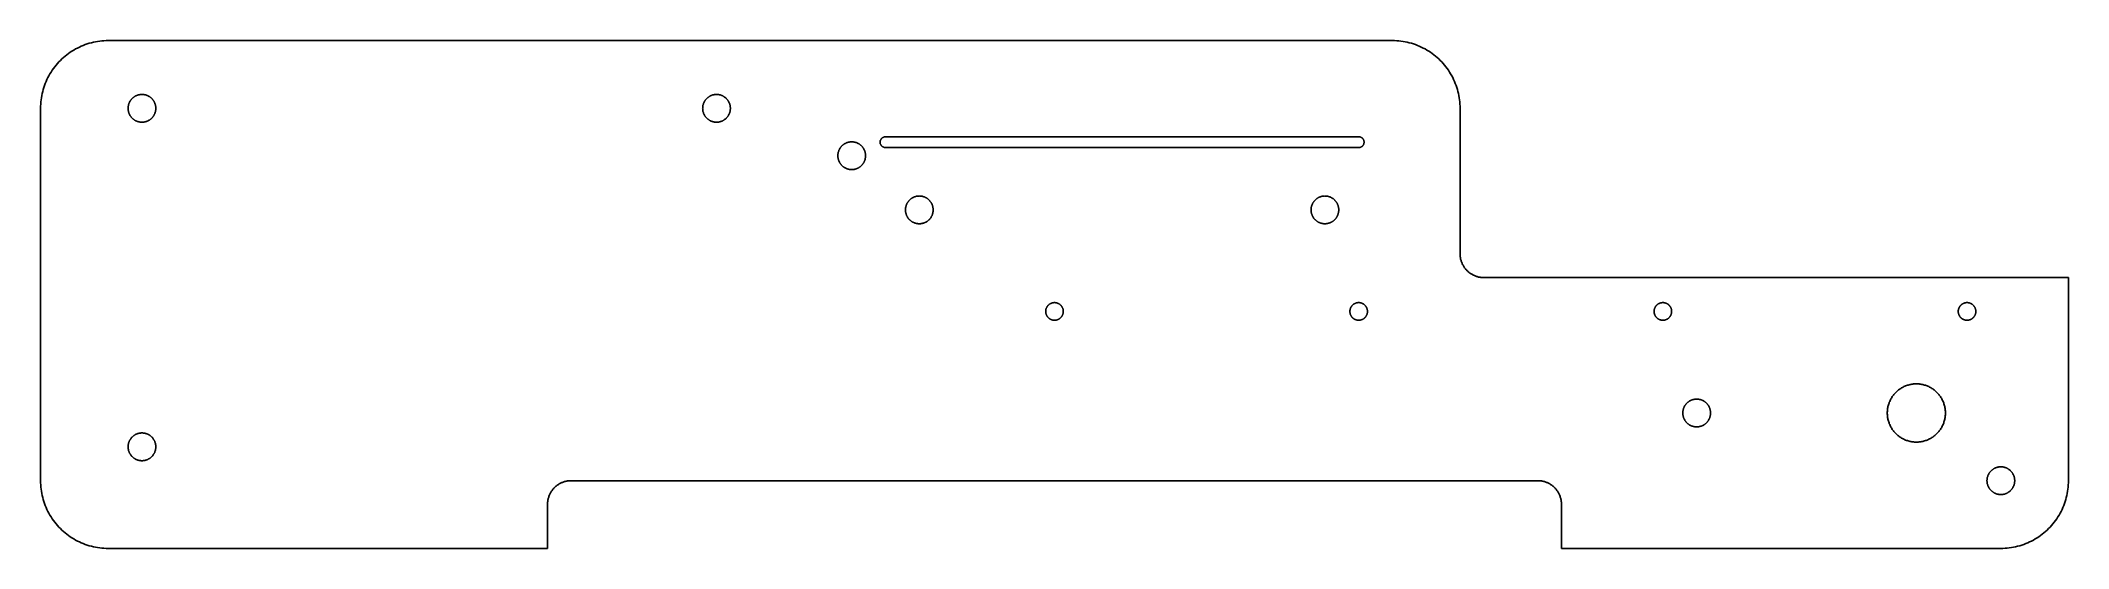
# Model space of a CAD drawing. Header units: metres. Extents: x 0 to 600, y 0 to 150.
import ezdxf

# ---------------------------------------------------------------- set-up
doc = ezdxf.new("R2010")
doc.units = ezdxf.units.M

msp = doc.modelspace()

# ---------------------------------------------------------------- linework, layer by layer
for p, q in [((20, 150), (19.3718, 149.99)), ((400, 150), (20, 150)), ((400.628, 149.99), (400, 150)), ((5.85786, 144.142), (5.42064, 143.691)), ((6.30907, 144.579), (5.85786, 144.142)), ((6.77377, 145.002), (6.30907, 144.579)), ((7.25153, 145.41), (6.77377, 145.002)), ((7.74187, 145.803), (7.25153, 145.41)), ((8.24431, 146.18), (7.74187, 145.803)), ((8.75835, 146.542), (8.24431, 146.18)), ((9.28348, 146.887), (8.75835, 146.542)), ((9.81918, 147.215), (9.28348, 146.887)), ((10.3649, 147.526), (9.81918, 147.215)), ((10.9202, 147.82), (10.3649, 147.526)), ((11.4844, 148.097), (10.9202, 147.82)), ((12.0571, 148.355), (11.4844, 148.097)), ((12.6375, 148.596), (12.0571, 148.355)), ((13.2253, 148.818), (12.6375, 148.596)), ((13.8197, 149.021), (13.2253, 148.818)), ((14.4202, 149.206), (13.8197, 149.021)), ((15.0262, 149.372), (14.4202, 149.206)), ((15.6371, 149.518), (15.0262, 149.372)), ((16.2524, 149.646), (15.6371, 149.518)), ((16.8713, 149.754), (16.2524, 149.646)), ((17.4933, 149.842), (16.8713, 149.754)), ((18.1178, 149.911), (17.4933, 149.842)), ((18.7442, 149.961), (18.1178, 149.911)), ((19.3718, 149.99), (18.7442, 149.961)), ((401.256, 149.961), (400.628, 149.99)), ((401.882, 149.911), (401.256, 149.961)), ((402.507, 149.842), (401.882, 149.911)), ((403.129, 149.754), (402.507, 149.842)), ((403.748, 149.646), (403.129, 149.754)), ((404.363, 149.518), (403.748, 149.646)), ((404.974, 149.372), (404.363, 149.518)), ((405.58, 149.206), (404.974, 149.372)), ((406.18, 149.021), (405.58, 149.206)), ((406.775, 148.818), (406.18, 149.021)), ((407.362, 148.596), (406.775, 148.818)), ((407.943, 148.355), (407.362, 148.596)), ((408.516, 148.097), (407.943, 148.355)), ((409.08, 147.82), (408.516, 148.097)), ((409.635, 147.526), (409.08, 147.82)), ((410.181, 147.215), (409.635, 147.526)), ((410.717, 146.887), (410.181, 147.215)), ((411.242, 146.542), (410.717, 146.887)), ((411.756, 146.18), (411.242, 146.542)), ((412.258, 145.803), (411.756, 146.18)), ((412.748, 145.41), (412.258, 145.803)), ((413.226, 145.002), (412.748, 145.41)), ((413.691, 144.579), (413.226, 145.002)), ((414.142, 144.142), (413.691, 144.579)), ((414.579, 143.691), (414.142, 144.142)), ((1.90347, 138.516), (1.64491, 137.943)), ((2.17987, 139.08), (1.90347, 138.516)), ((2.47388, 139.635), (2.17987, 139.08)), ((2.78517, 140.181), (2.47388, 139.635)), ((3.11345, 140.717), (2.78517, 140.181)), ((3.45839, 141.242), (3.11345, 140.717)), ((3.81967, 141.756), (3.45839, 141.242)), ((4.19691, 142.258), (3.81967, 141.756)), ((4.58974, 142.748), (4.19691, 142.258)), ((4.99779, 143.226), (4.58974, 142.748)), ((5.42064, 143.691), (4.99779, 143.226)), ((415.002, 143.226), (414.579, 143.691)), ((415.41, 142.748), (415.002, 143.226)), ((415.803, 142.258), (415.41, 142.748)), ((416.18, 141.756), (415.803, 142.258)), ((416.542, 141.242), (416.18, 141.756)), ((416.887, 140.717), (416.542, 141.242)), ((417.215, 140.181), (416.887, 140.717)), ((417.526, 139.635), (417.215, 140.181)), ((417.82, 139.08), (417.526, 139.635)), ((418.097, 138.516), (417.82, 139.08)), ((418.355, 137.943), (418.097, 138.516)), ((0.15771, 132.507), (0.08878, 131.882)), ((0.24625, 133.129), (0.15771, 132.507)), ((0.35426, 133.748), (0.24625, 133.129)), ((0.48167, 134.363), (0.35426, 133.748)), ((0.62834, 134.974), (0.48167, 134.363)), ((0.79413, 135.58), (0.62834, 134.974)), ((0.97888, 136.18), (0.79413, 135.58)), ((1.18239, 136.775), (0.97888, 136.18)), ((1.40448, 137.362), (1.18239, 136.775)), ((1.64491, 137.943), (1.40448, 137.362)), ((26.4071, 131.975), (26.4709, 132.087)), ((26.4709, 132.087), (26.5383, 132.197)), ((26.5383, 132.197), (26.609, 132.305)), ((26.609, 132.305), (26.683, 132.41)), ((26.683, 132.41), (26.7604, 132.513)), ((26.7604, 132.513), (26.8409, 132.613)), ((26.8409, 132.613), (26.9245, 132.711)), ((26.9245, 132.711), (27.0112, 132.807)), ((27.0112, 132.807), (27.1009, 132.899)), ((27.1009, 132.899), (27.1933, 132.989)), ((27.1933, 132.989), (27.2886, 133.075)), ((27.2886, 133.075), (27.3866, 133.159)), ((27.3866, 133.159), (27.4871, 133.24)), ((27.4871, 133.24), (27.5901, 133.317)), ((27.5901, 133.317), (27.6954, 133.391)), ((27.6954, 133.391), (27.8031, 133.462)), ((27.8031, 133.462), (27.9129, 133.529)), ((27.9129, 133.529), (28.0248, 133.593)), ((28.0248, 133.593), (28.1386, 133.653)), ((28.1386, 133.653), (28.2543, 133.71)), ((28.2543, 133.71), (28.3717, 133.763)), ((28.3717, 133.763), (28.4907, 133.812)), ((28.4907, 133.812), (28.6112, 133.858)), ((28.6112, 133.858), (28.733, 133.899)), ((28.733, 133.899), (28.8561, 133.937)), ((28.8561, 133.937), (28.9804, 133.971)), ((28.9804, 133.971), (29.1056, 134.001)), ((29.1056, 134.001), (29.2317, 134.027)), ((29.2317, 134.027), (29.3586, 134.05)), ((29.3586, 134.05), (29.4861, 134.068)), ((29.4861, 134.068), (29.6142, 134.082)), ((29.6142, 134.082), (29.7426, 134.092)), ((29.7426, 134.092), (29.8712, 134.098)), ((29.8712, 134.098), (30, 134.1)), ((30, 134.1), (30.1288, 134.098)), ((30.1288, 134.098), (30.2574, 134.092)), ((30.2574, 134.092), (30.3858, 134.082)), ((30.3858, 134.082), (30.5139, 134.068)), ((30.5139, 134.068), (30.6414, 134.05)), ((30.6414, 134.05), (30.7682, 134.027)), ((30.7682, 134.027), (30.8944, 134.001)), ((30.8944, 134.001), (31.0196, 133.971)), ((31.0196, 133.971), (31.1439, 133.937)), ((31.1439, 133.937), (31.267, 133.899)), ((31.267, 133.899), (31.3888, 133.858)), ((31.3888, 133.858), (31.5093, 133.812)), ((31.5093, 133.812), (31.6283, 133.763)), ((31.6283, 133.763), (31.7457, 133.71)), ((31.7457, 133.71), (31.8614, 133.653)), ((31.8614, 133.653), (31.9752, 133.593)), ((31.9752, 133.593), (32.0871, 133.529)), ((32.0871, 133.529), (32.1969, 133.462)), ((32.1969, 133.462), (32.3045, 133.391)), ((32.3045, 133.391), (32.4099, 133.317)), ((32.4099, 133.317), (32.5129, 133.24)), ((32.5129, 133.24), (32.6134, 133.159)), ((32.6134, 133.159), (32.7114, 133.075)), ((32.7114, 133.075), (32.8066, 132.989)), ((32.8066, 132.989), (32.8991, 132.899)), ((32.8991, 132.899), (32.9888, 132.807)), ((32.9888, 132.807), (33.0755, 132.711)), ((33.0755, 132.711), (33.1591, 132.613)), ((33.1591, 132.613), (33.2396, 132.513)), ((33.2396, 132.513), (33.317, 132.41)), ((33.317, 132.41), (33.391, 132.305)), ((33.391, 132.305), (33.4617, 132.197)), ((33.4617, 132.197), (33.529, 132.087)), ((33.529, 132.087), (33.5928, 131.975)), ((196.407, 131.975), (196.471, 132.087)), ((196.471, 132.087), (196.538, 132.197)), ((196.538, 132.197), (196.609, 132.305)), ((196.609, 132.305), (196.683, 132.41)), ((196.683, 132.41), (196.76, 132.513)), ((196.76, 132.513), (196.841, 132.613)), ((196.841, 132.613), (196.925, 132.711)), ((196.925, 132.711), (197.011, 132.807)), ((197.011, 132.807), (197.101, 132.899)), ((197.101, 132.899), (197.193, 132.989)), ((197.193, 132.989), (197.289, 133.075)), ((197.289, 133.075), (197.387, 133.159)), ((197.387, 133.159), (197.487, 133.24)), ((197.487, 133.24), (197.59, 133.317)), ((197.59, 133.317), (197.695, 133.391)), ((197.695, 133.391), (197.803, 133.462)), ((197.803, 133.462), (197.913, 133.529)), ((197.913, 133.529), (198.025, 133.593)), ((198.025, 133.593), (198.139, 133.653)), ((198.139, 133.653), (198.254, 133.71)), ((198.254, 133.71), (198.372, 133.763)), ((198.372, 133.763), (198.491, 133.812)), ((198.491, 133.812), (198.611, 133.858)), ((198.611, 133.858), (198.733, 133.899)), ((198.733, 133.899), (198.856, 133.937)), ((198.856, 133.937), (198.98, 133.971)), ((198.98, 133.971), (199.106, 134.001)), ((199.106, 134.001), (199.232, 134.027)), ((199.232, 134.027), (199.359, 134.05)), ((199.359, 134.05), (199.486, 134.068)), ((199.486, 134.068), (199.614, 134.082)), ((199.614, 134.082), (199.743, 134.092)), ((199.743, 134.092), (199.871, 134.098)), ((199.871, 134.098), (200, 134.1)), ((200, 134.1), (200.129, 134.098)), ((200.129, 134.098), (200.257, 134.092)), ((200.257, 134.092), (200.386, 134.082)), ((200.386, 134.082), (200.514, 134.068)), ((200.514, 134.068), (200.641, 134.05)), ((200.641, 134.05), (200.768, 134.027)), ((200.768, 134.027), (200.894, 134.001)), ((200.894, 134.001), (201.02, 133.971)), ((201.02, 133.971), (201.144, 133.937)), ((201.144, 133.937), (201.267, 133.899)), ((201.267, 133.899), (201.389, 133.858)), ((201.389, 133.858), (201.509, 133.812)), ((201.509, 133.812), (201.628, 133.763)), ((201.628, 133.763), (201.746, 133.71)), ((201.746, 133.71), (201.861, 133.653)), ((201.861, 133.653), (201.975, 133.593)), ((201.975, 133.593), (202.087, 133.529)), ((202.087, 133.529), (202.197, 133.462)), ((202.197, 133.462), (202.305, 133.391)), ((202.305, 133.391), (202.41, 133.317)), ((202.41, 133.317), (202.513, 133.24)), ((202.513, 133.24), (202.613, 133.159)), ((202.613, 133.159), (202.711, 133.075)), ((202.711, 133.075), (202.807, 132.989)), ((202.807, 132.989), (202.899, 132.899)), ((202.899, 132.899), (202.989, 132.807)), ((202.989, 132.807), (203.075, 132.711)), ((203.075, 132.711), (203.159, 132.613)), ((203.159, 132.613), (203.24, 132.513)), ((203.24, 132.513), (203.317, 132.41)), ((203.317, 132.41), (203.391, 132.305)), ((203.391, 132.305), (203.462, 132.197)), ((203.462, 132.197), (203.529, 132.087)), ((203.529, 132.087), (203.593, 131.975)), ((418.596, 137.362), (418.355, 137.943)), ((418.818, 136.775), (418.596, 137.362)), ((419.021, 136.18), (418.818, 136.775)), ((419.206, 135.58), (419.021, 136.18)), ((419.372, 134.974), (419.206, 135.58)), ((419.518, 134.363), (419.372, 134.974)), ((419.646, 133.748), (419.518, 134.363)), ((419.754, 133.129), (419.646, 133.748)), ((419.842, 132.507), (419.754, 133.129)), ((419.911, 131.882), (419.842, 132.507)), ((0.00987, 130.628), (0, 130)), ((0, 130), (0, 20)), ((0.03947, 131.256), (0.00987, 130.628)), ((0.08878, 131.882), (0.03947, 131.256)), ((25.9, 130), (25.902, 130.129)), ((25.902, 129.871), (25.9, 130)), ((25.902, 130.129), (25.9081, 130.257)), ((25.9081, 129.743), (25.902, 129.871)), ((25.9081, 130.257), (25.9182, 130.386)), ((25.9182, 129.614), (25.9081, 129.743)), ((25.9182, 130.386), (25.9323, 130.514)), ((25.9323, 129.486), (25.9182, 129.614)), ((25.9323, 130.514), (25.9505, 130.641)), ((25.9505, 129.359), (25.9323, 129.486)), ((25.9505, 130.641), (25.9726, 130.768)), ((25.9726, 129.232), (25.9505, 129.359)), ((25.9726, 130.768), (25.9987, 130.894)), ((25.9987, 129.106), (25.9726, 129.232)), ((25.9987, 130.894), (26.0288, 131.02)), ((26.0288, 128.98), (25.9987, 129.106)), ((26.0288, 131.02), (26.0628, 131.144)), ((26.0628, 128.856), (26.0288, 128.98)), ((26.0628, 131.144), (26.1007, 131.267)), ((26.1007, 128.733), (26.0628, 128.856)), ((26.1007, 131.267), (26.1424, 131.389)), ((26.1424, 128.611), (26.1007, 128.733)), ((26.1424, 131.389), (26.1879, 131.509)), ((26.1879, 128.491), (26.1424, 128.611)), ((26.1879, 131.509), (26.2372, 131.628)), ((26.2372, 128.372), (26.1879, 128.491)), ((26.2372, 131.628), (26.2902, 131.746)), ((26.2902, 128.254), (26.2372, 128.372)), ((26.2902, 131.746), (26.3469, 131.861)), ((26.3469, 128.139), (26.2902, 128.254)), ((26.3469, 131.861), (26.4071, 131.975)), ((26.4071, 128.025), (26.3469, 128.139)), ((26.4709, 127.913), (26.4071, 128.025)), ((26.5383, 127.803), (26.4709, 127.913)), ((26.609, 127.695), (26.5383, 127.803)), ((26.683, 127.59), (26.609, 127.695)), ((26.7604, 127.487), (26.683, 127.59)), ((26.8409, 127.387), (26.7604, 127.487)), ((26.9245, 127.289), (26.8409, 127.387)), ((27.0112, 127.193), (26.9245, 127.289)), ((27.1009, 127.101), (27.0112, 127.193)), ((27.1933, 127.011), (27.1009, 127.101)), ((27.2886, 126.925), (27.1933, 127.011)), ((27.3866, 126.841), (27.2886, 126.925)), ((27.4871, 126.76), (27.3866, 126.841)), ((27.5901, 126.683), (27.4871, 126.76)), ((27.6954, 126.609), (27.5901, 126.683)), ((27.8031, 126.538), (27.6954, 126.609)), ((27.9129, 126.471), (27.8031, 126.538)), ((28.0248, 126.407), (27.9129, 126.471)), ((28.1386, 126.347), (28.0248, 126.407)), ((28.2543, 126.29), (28.1386, 126.347)), ((28.3717, 126.237), (28.2543, 126.29)), ((28.4907, 126.188), (28.3717, 126.237)), ((28.6112, 126.142), (28.4907, 126.188)), ((28.733, 126.101), (28.6112, 126.142)), ((28.8561, 126.063), (28.733, 126.101)), ((28.9804, 126.029), (28.8561, 126.063)), ((29.1056, 125.999), (28.9804, 126.029)), ((31.0196, 126.029), (30.8944, 125.999)), ((31.1439, 126.063), (31.0196, 126.029)), ((31.267, 126.101), (31.1439, 126.063)), ((31.3888, 126.142), (31.267, 126.101)), ((31.5093, 126.188), (31.3888, 126.142)), ((31.6283, 126.237), (31.5093, 126.188)), ((31.7457, 126.29), (31.6283, 126.237)), ((31.8614, 126.347), (31.7457, 126.29)), ((31.9752, 126.407), (31.8614, 126.347)), ((32.0871, 126.471), (31.9752, 126.407)), ((32.1969, 126.538), (32.0871, 126.471)), ((32.3045, 126.609), (32.1969, 126.538)), ((32.4099, 126.683), (32.3045, 126.609)), ((32.5129, 126.76), (32.4099, 126.683)), ((32.6134, 126.841), (32.5129, 126.76)), ((32.7114, 126.925), (32.6134, 126.841)), ((32.8066, 127.011), (32.7114, 126.925)), ((32.8991, 127.101), (32.8066, 127.011)), ((32.9888, 127.193), (32.8991, 127.101)), ((33.0755, 127.289), (32.9888, 127.193)), ((33.1591, 127.387), (33.0755, 127.289)), ((33.2396, 127.487), (33.1591, 127.387)), ((33.317, 127.59), (33.2396, 127.487)), ((33.391, 127.695), (33.317, 127.59)), ((33.4617, 127.803), (33.391, 127.695)), ((33.529, 127.913), (33.4617, 127.803)), ((33.5928, 128.025), (33.529, 127.913)), ((33.5928, 131.975), (33.6531, 131.861)), ((33.6531, 128.139), (33.5928, 128.025)), ((33.6531, 131.861), (33.7098, 131.746)), ((33.7098, 128.254), (33.6531, 128.139)), ((33.7098, 131.746), (33.7628, 131.628)), ((33.7628, 128.372), (33.7098, 128.254)), ((33.7628, 131.628), (33.8121, 131.509)), ((33.8121, 128.491), (33.7628, 128.372)), ((33.8121, 131.509), (33.8576, 131.389)), ((33.8576, 128.611), (33.8121, 128.491)), ((33.8576, 131.389), (33.8993, 131.267)), ((33.8993, 128.733), (33.8576, 128.611)), ((33.8993, 131.267), (33.9372, 131.144)), ((33.9372, 128.856), (33.8993, 128.733)), ((33.9372, 131.144), (33.9712, 131.02)), ((33.9712, 128.98), (33.9372, 128.856)), ((33.9712, 131.02), (34.0013, 130.894)), ((34.0013, 129.106), (33.9712, 128.98)), ((34.0013, 130.894), (34.0274, 130.768)), ((34.0274, 129.232), (34.0013, 129.106)), ((34.0274, 130.768), (34.0495, 130.641)), ((34.0495, 129.359), (34.0274, 129.232)), ((34.0495, 130.641), (34.0677, 130.514)), ((34.0677, 129.486), (34.0495, 129.359)), ((34.0677, 130.514), (34.0818, 130.386)), ((34.0818, 129.614), (34.0677, 129.486)), ((34.0818, 130.386), (34.0919, 130.257)), ((34.0919, 129.743), (34.0818, 129.614)), ((34.0919, 130.257), (34.098, 130.129)), ((34.098, 129.871), (34.0919, 129.743)), ((34.098, 130.129), (34.1, 130)), ((34.1, 130), (34.098, 129.871)), ((195.9, 130), (195.902, 130.129)), ((195.902, 129.871), (195.9, 130)), ((195.902, 130.129), (195.908, 130.257)), ((195.908, 129.743), (195.902, 129.871)), ((195.908, 130.257), (195.918, 130.386)), ((195.918, 129.614), (195.908, 129.743)), ((195.918, 130.386), (195.932, 130.514)), ((195.932, 129.486), (195.918, 129.614)), ((195.932, 130.514), (195.95, 130.641)), ((195.95, 129.359), (195.932, 129.486)), ((195.95, 130.641), (195.973, 130.768)), ((195.973, 129.232), (195.95, 129.359)), ((195.973, 130.768), (195.999, 130.894)), ((195.999, 129.106), (195.973, 129.232)), ((195.999, 130.894), (196.029, 131.02)), ((196.029, 128.98), (195.999, 129.106)), ((196.029, 131.02), (196.063, 131.144)), ((196.063, 128.856), (196.029, 128.98)), ((196.063, 131.144), (196.101, 131.267)), ((196.101, 128.733), (196.063, 128.856)), ((196.101, 131.267), (196.142, 131.389)), ((196.142, 128.611), (196.101, 128.733)), ((196.142, 131.389), (196.188, 131.509)), ((196.188, 128.491), (196.142, 128.611)), ((196.188, 131.509), (196.237, 131.628)), ((196.237, 128.372), (196.188, 128.491)), ((196.237, 131.628), (196.29, 131.746)), ((196.29, 128.254), (196.237, 128.372)), ((196.29, 131.746), (196.347, 131.861)), ((196.347, 128.139), (196.29, 128.254)), ((196.347, 131.861), (196.407, 131.975)), ((196.407, 128.025), (196.347, 128.139)), ((196.471, 127.913), (196.407, 128.025)), ((196.538, 127.803), (196.471, 127.913)), ((196.609, 127.695), (196.538, 127.803)), ((196.683, 127.59), (196.609, 127.695)), ((196.76, 127.487), (196.683, 127.59)), ((196.841, 127.387), (196.76, 127.487)), ((196.925, 127.289), (196.841, 127.387)), ((197.011, 127.193), (196.925, 127.289)), ((197.101, 127.101), (197.011, 127.193)), ((197.193, 127.011), (197.101, 127.101)), ((197.289, 126.925), (197.193, 127.011)), ((197.387, 126.841), (197.289, 126.925)), ((197.487, 126.76), (197.387, 126.841)), ((197.59, 126.683), (197.487, 126.76)), ((197.695, 126.609), (197.59, 126.683)), ((197.803, 126.538), (197.695, 126.609)), ((197.913, 126.471), (197.803, 126.538)), ((198.025, 126.407), (197.913, 126.471)), ((198.139, 126.347), (198.025, 126.407)), ((198.254, 126.29), (198.139, 126.347)), ((198.372, 126.237), (198.254, 126.29)), ((198.491, 126.188), (198.372, 126.237)), ((198.611, 126.142), (198.491, 126.188)), ((198.733, 126.101), (198.611, 126.142)), ((198.856, 126.063), (198.733, 126.101)), ((198.98, 126.029), (198.856, 126.063)), ((199.106, 125.999), (198.98, 126.029)), ((201.02, 126.029), (200.894, 125.999)), ((201.144, 126.063), (201.02, 126.029)), ((201.267, 126.101), (201.144, 126.063)), ((201.389, 126.142), (201.267, 126.101)), ((201.509, 126.188), (201.389, 126.142)), ((201.628, 126.237), (201.509, 126.188)), ((201.746, 126.29), (201.628, 126.237)), ((201.861, 126.347), (201.746, 126.29)), ((201.975, 126.407), (201.861, 126.347)), ((202.087, 126.471), (201.975, 126.407)), ((202.197, 126.538), (202.087, 126.471)), ((202.305, 126.609), (202.197, 126.538)), ((202.41, 126.683), (202.305, 126.609)), ((202.513, 126.76), (202.41, 126.683)), ((202.613, 126.841), (202.513, 126.76)), ((202.711, 126.925), (202.613, 126.841)), ((202.807, 127.011), (202.711, 126.925)), ((202.899, 127.101), (202.807, 127.011)), ((202.989, 127.193), (202.899, 127.101)), ((203.075, 127.289), (202.989, 127.193)), ((203.159, 127.387), (203.075, 127.289)), ((203.24, 127.487), (203.159, 127.387)), ((203.317, 127.59), (203.24, 127.487)), ((203.391, 127.695), (203.317, 127.59)), ((203.462, 127.803), (203.391, 127.695)), ((203.529, 127.913), (203.462, 127.803)), ((203.593, 128.025), (203.529, 127.913)), ((203.593, 131.975), (203.653, 131.861)), ((203.653, 128.139), (203.593, 128.025)), ((203.653, 131.861), (203.71, 131.746)), ((203.71, 128.254), (203.653, 128.139)), ((203.71, 131.746), (203.763, 131.628)), ((203.763, 128.372), (203.71, 128.254)), ((203.763, 131.628), (203.812, 131.509)), ((203.812, 128.491), (203.763, 128.372)), ((203.812, 131.509), (203.858, 131.389)), ((203.858, 128.611), (203.812, 128.491)), ((203.858, 131.389), (203.899, 131.267)), ((203.899, 128.733), (203.858, 128.611)), ((203.899, 131.267), (203.937, 131.144)), ((203.937, 128.856), (203.899, 128.733)), ((203.937, 131.144), (203.971, 131.02)), ((203.971, 128.98), (203.937, 128.856)), ((203.971, 131.02), (204.001, 130.894)), ((204.001, 129.106), (203.971, 128.98)), ((204.001, 130.894), (204.027, 130.768)), ((204.027, 129.232), (204.001, 129.106)), ((204.027, 130.768), (204.05, 130.641)), ((204.05, 129.359), (204.027, 129.232)), ((204.05, 130.641), (204.068, 130.514)), ((204.068, 129.486), (204.05, 129.359)), ((204.068, 130.514), (204.082, 130.386)), ((204.082, 129.614), (204.068, 129.486)), ((204.082, 130.386), (204.092, 130.257)), ((204.092, 129.743), (204.082, 129.614)), ((204.092, 130.257), (204.098, 130.129)), ((204.098, 129.871), (204.092, 129.743)), ((204.098, 130.129), (204.1, 130)), ((204.1, 130), (204.098, 129.871)), ((419.961, 131.256), (419.911, 131.882)), ((419.99, 130.628), (419.961, 131.256)), ((420, 130), (419.99, 130.628)), ((420, 87), (420, 130)), ((29.2317, 125.973), (29.1056, 125.999)), ((29.3586, 125.95), (29.2317, 125.973)), ((29.4861, 125.932), (29.3586, 125.95)), ((29.6142, 125.918), (29.4861, 125.932)), ((29.7426, 125.908), (29.6142, 125.918)), ((29.8712, 125.902), (29.7426, 125.908)), ((30, 125.9), (29.8712, 125.902)), ((30.1288, 125.902), (30, 125.9)), ((30.2574, 125.908), (30.1288, 125.902)), ((30.3858, 125.918), (30.2574, 125.908)), ((30.5139, 125.932), (30.3858, 125.918)), ((30.6414, 125.95), (30.5139, 125.932)), ((30.7682, 125.973), (30.6414, 125.95)), ((30.8944, 125.999), (30.7682, 125.973)), ((199.232, 125.973), (199.106, 125.999)), ((199.359, 125.95), (199.232, 125.973)), ((199.486, 125.932), (199.359, 125.95)), ((199.614, 125.918), (199.486, 125.932)), ((199.743, 125.908), (199.614, 125.918)), ((199.871, 125.902), (199.743, 125.908)), ((200, 125.9), (199.871, 125.902)), ((200.129, 125.902), (200, 125.9)), ((200.257, 125.908), (200.129, 125.902)), ((200.386, 125.918), (200.257, 125.908)), ((200.514, 125.932), (200.386, 125.918)), ((200.641, 125.95), (200.514, 125.932)), ((200.768, 125.973), (200.641, 125.95)), ((200.894, 125.999), (200.768, 125.973)), ((238.98, 119.971), (239.106, 120.001)), ((239.106, 120.001), (239.232, 120.027)), ((239.232, 120.027), (239.359, 120.05)), ((239.359, 120.05), (239.486, 120.068)), ((239.486, 120.068), (239.614, 120.082)), ((239.614, 120.082), (239.743, 120.092)), ((239.743, 120.092), (239.871, 120.098)), ((239.871, 120.098), (240, 120.1)), ((240, 120.1), (240.129, 120.098)), ((240.129, 120.098), (240.257, 120.092)), ((240.257, 120.092), (240.386, 120.082)), ((240.386, 120.082), (240.514, 120.068)), ((240.514, 120.068), (240.641, 120.05)), ((240.641, 120.05), (240.768, 120.027)), ((240.768, 120.027), (240.894, 120.001)), ((240.894, 120.001), (241.02, 119.971)), ((248.401, 120.05), (248.407, 120.151)), ((248.401, 119.95), (248.401, 120.05)), ((248.407, 120.151), (248.42, 120.25)), ((248.42, 120.25), (248.439, 120.349)), ((248.439, 120.349), (248.464, 120.446)), ((248.464, 120.446), (248.495, 120.542)), ((248.495, 120.542), (248.532, 120.635)), ((248.532, 120.635), (248.574, 120.726)), ((248.574, 120.726), (248.623, 120.814)), ((248.623, 120.814), (248.677, 120.899)), ((248.677, 120.899), (248.736, 120.981)), ((248.736, 120.981), (248.8, 121.058)), ((248.8, 121.058), (248.869, 121.131)), ((248.869, 121.131), (248.942, 121.2)), ((248.942, 121.2), (249.019, 121.264)), ((249.019, 121.264), (249.101, 121.323)), ((249.101, 121.323), (249.186, 121.377)), ((249.186, 121.377), (249.274, 121.426)), ((249.274, 121.426), (249.365, 121.468)), ((249.365, 121.468), (249.458, 121.505)), ((249.458, 121.505), (249.554, 121.536)), ((249.554, 121.536), (249.651, 121.561)), ((249.651, 121.561), (249.75, 121.58)), ((249.75, 121.58), (249.849, 121.593)), ((249.849, 121.593), (249.95, 121.599)), ((249.95, 121.599), (390, 121.6)), ((390, 121.6), (390.1, 121.597)), ((390.1, 121.597), (390.201, 121.587)), ((390.201, 121.587), (390.3, 121.572)), ((390.3, 121.572), (390.398, 121.55)), ((390.398, 121.55), (390.494, 121.522)), ((390.494, 121.522), (390.589, 121.488)), ((390.589, 121.488), (390.681, 121.448)), ((390.681, 121.448), (390.771, 121.402)), ((390.771, 121.402), (390.857, 121.351)), ((390.857, 121.351), (390.94, 121.294)), ((390.94, 121.294), (391.02, 121.233)), ((391.02, 121.233), (391.095, 121.166)), ((391.095, 121.166), (391.166, 121.095)), ((391.166, 121.095), (391.233, 121.02)), ((391.233, 121.02), (391.294, 120.94)), ((391.294, 120.94), (391.351, 120.857)), ((391.351, 120.857), (391.402, 120.771)), ((391.402, 120.771), (391.448, 120.681)), ((391.448, 120.681), (391.488, 120.589)), ((391.488, 120.589), (391.522, 120.494)), ((391.522, 120.494), (391.55, 120.398)), ((391.55, 120.398), (391.572, 120.3)), ((391.572, 120.3), (391.587, 120.201)), ((391.587, 120.201), (391.597, 120.1)), ((391.597, 120.1), (391.6, 120)), ((391.6, 120), (391.597, 119.9)), ((235.9, 116), (235.902, 116.129)), ((235.902, 115.871), (235.9, 116)), ((235.902, 116.129), (235.908, 116.257)), ((235.908, 115.743), (235.902, 115.871)), ((235.908, 116.257), (235.918, 116.386)), ((235.918, 115.614), (235.908, 115.743)), ((235.918, 116.386), (235.932, 116.514)), ((235.932, 115.486), (235.918, 115.614)), ((235.932, 116.514), (235.95, 116.641)), ((235.95, 115.359), (235.932, 115.486)), ((235.95, 116.641), (235.973, 116.768)), ((235.973, 115.232), (235.95, 115.359)), ((235.973, 116.768), (235.999, 116.894)), ((235.999, 115.106), (235.973, 115.232)), ((235.999, 116.894), (236.029, 117.02)), ((236.029, 114.98), (235.999, 115.106)), ((236.029, 117.02), (236.063, 117.144)), ((236.063, 114.856), (236.029, 114.98)), ((236.063, 117.144), (236.101, 117.267)), ((236.101, 114.733), (236.063, 114.856)), ((236.101, 117.267), (236.142, 117.389)), ((236.142, 114.611), (236.101, 114.733)), ((236.142, 117.389), (236.188, 117.509)), ((236.188, 114.491), (236.142, 114.611)), ((236.188, 117.509), (236.237, 117.628)), ((236.237, 114.372), (236.188, 114.491)), ((236.237, 117.628), (236.29, 117.746)), ((236.29, 114.254), (236.237, 114.372)), ((236.29, 117.746), (236.347, 117.861)), ((236.347, 114.139), (236.29, 114.254)), ((236.347, 117.861), (236.407, 117.975)), ((236.407, 114.025), (236.347, 114.139)), ((236.407, 117.975), (236.471, 118.087)), ((236.471, 113.913), (236.407, 114.025)), ((236.471, 118.087), (236.538, 118.197)), ((236.538, 118.197), (236.609, 118.305)), ((236.609, 118.305), (236.683, 118.41)), ((236.683, 118.41), (236.76, 118.513)), ((236.76, 118.513), (236.841, 118.613)), ((236.841, 118.613), (236.925, 118.711)), ((236.925, 118.711), (237.011, 118.807)), ((237.011, 118.807), (237.101, 118.899)), ((237.101, 118.899), (237.193, 118.989)), ((237.193, 118.989), (237.289, 119.075)), ((237.289, 119.075), (237.387, 119.159)), ((237.387, 119.159), (237.487, 119.24)), ((237.487, 119.24), (237.59, 119.317)), ((237.59, 119.317), (237.695, 119.391)), ((237.695, 119.391), (237.803, 119.462)), ((237.803, 119.462), (237.913, 119.529)), ((237.913, 119.529), (238.025, 119.593)), ((238.025, 119.593), (238.139, 119.653)), ((238.139, 119.653), (238.254, 119.71)), ((238.254, 119.71), (238.372, 119.763)), ((238.372, 119.763), (238.491, 119.812)), ((238.491, 119.812), (238.611, 119.858)), ((238.611, 119.858), (238.733, 119.899)), ((238.733, 119.899), (238.856, 119.937)), ((238.856, 119.937), (238.98, 119.971)), ((241.02, 119.971), (241.144, 119.937)), ((241.144, 119.937), (241.267, 119.899)), ((241.267, 119.899), (241.389, 119.858)), ((241.389, 119.858), (241.509, 119.812)), ((241.509, 119.812), (241.628, 119.763)), ((241.628, 119.763), (241.746, 119.71)), ((241.746, 119.71), (241.861, 119.653)), ((241.861, 119.653), (241.975, 119.593)), ((241.975, 119.593), (242.087, 119.529)), ((242.087, 119.529), (242.197, 119.462)), ((242.197, 119.462), (242.305, 119.391)), ((242.305, 119.391), (242.41, 119.317)), ((242.41, 119.317), (242.513, 119.24)), ((242.513, 119.24), (242.613, 119.159)), ((242.613, 119.159), (242.711, 119.075)), ((242.711, 119.075), (242.807, 118.989)), ((242.807, 118.989), (242.899, 118.899)), ((242.899, 118.899), (242.989, 118.807)), ((242.989, 118.807), (243.075, 118.711)), ((243.075, 118.711), (243.159, 118.613)), ((243.159, 118.613), (243.24, 118.513)), ((243.24, 118.513), (243.317, 118.41)), ((243.317, 118.41), (243.391, 118.305)), ((243.391, 118.305), (243.462, 118.197)), ((243.462, 118.197), (243.529, 118.087)), ((243.529, 118.087), (243.593, 117.975)), ((243.593, 114.025), (243.529, 113.913)), ((243.593, 117.975), (243.653, 117.861)), ((243.653, 114.139), (243.593, 114.025)), ((243.653, 117.861), (243.71, 117.746)), ((243.71, 114.254), (243.653, 114.139)), ((243.71, 117.746), (243.763, 117.628)), ((243.763, 114.372), (243.71, 114.254)), ((243.763, 117.628), (243.812, 117.509)), ((243.812, 114.491), (243.763, 114.372)), ((243.812, 117.509), (243.858, 117.389)), ((243.858, 114.611), (243.812, 114.491)), ((243.858, 117.389), (243.899, 117.267)), ((243.899, 114.733), (243.858, 114.611)), ((243.899, 117.267), (243.937, 117.144)), ((243.937, 114.856), (243.899, 114.733)), ((243.937, 117.144), (243.971, 117.02)), ((243.971, 114.98), (243.937, 114.856)), ((243.971, 117.02), (244.001, 116.894)), ((244.001, 115.106), (243.971, 114.98)), ((244.001, 116.894), (244.027, 116.768)), ((244.027, 115.232), (244.001, 115.106)), ((244.027, 116.768), (244.05, 116.641)), ((244.05, 115.359), (244.027, 115.232)), ((244.05, 116.641), (244.068, 116.514)), ((244.068, 115.486), (244.05, 115.359)), ((244.068, 116.514), (244.082, 116.386)), ((244.082, 115.614), (244.068, 115.486)), ((244.082, 116.386), (244.092, 116.257)), ((244.092, 115.743), (244.082, 115.614)), ((244.092, 116.257), (244.098, 116.129)), ((244.098, 115.871), (244.092, 115.743)), ((244.098, 116.129), (244.1, 116)), ((244.1, 116), (244.098, 115.871)), ((248.407, 119.849), (248.401, 119.95)), ((248.42, 119.75), (248.407, 119.849)), ((248.439, 119.651), (248.42, 119.75)), ((248.464, 119.554), (248.439, 119.651)), ((248.495, 119.458), (248.464, 119.554)), ((248.532, 119.365), (248.495, 119.458)), ((248.574, 119.274), (248.532, 119.365)), ((248.623, 119.186), (248.574, 119.274)), ((248.677, 119.101), (248.623, 119.186)), ((248.736, 119.019), (248.677, 119.101)), ((248.8, 118.942), (248.736, 119.019)), ((248.869, 118.869), (248.8, 118.942)), ((248.942, 118.8), (248.869, 118.869)), ((249.019, 118.736), (248.942, 118.8)), ((249.101, 118.677), (249.019, 118.736)), ((249.186, 118.623), (249.101, 118.677)), ((249.274, 118.574), (249.186, 118.623)), ((249.365, 118.532), (249.274, 118.574)), ((249.458, 118.495), (249.365, 118.532)), ((249.554, 118.464), (249.458, 118.495)), ((249.651, 118.439), (249.554, 118.464)), ((249.75, 118.42), (249.651, 118.439)), ((249.849, 118.407), (249.75, 118.42)), ((249.95, 118.401), (249.849, 118.407)), ((390, 118.4), (249.95, 118.401)), ((390.1, 118.403), (390, 118.4)), ((390.201, 118.413), (390.1, 118.403)), ((390.3, 118.428), (390.201, 118.413)), ((390.398, 118.45), (390.3, 118.428)), ((390.494, 118.478), (390.398, 118.45)), ((390.589, 118.512), (390.494, 118.478)), ((390.681, 118.552), (390.589, 118.512)), ((390.771, 118.598), (390.681, 118.552)), ((390.857, 118.649), (390.771, 118.598)), ((390.94, 118.706), (390.857, 118.649)), ((391.02, 118.767), (390.94, 118.706)), ((391.095, 118.834), (391.02, 118.767)), ((391.166, 118.905), (391.095, 118.834)), ((391.233, 118.98), (391.166, 118.905)), ((391.294, 119.06), (391.233, 118.98)), ((391.351, 119.143), (391.294, 119.06)), ((391.402, 119.229), (391.351, 119.143)), ((391.448, 119.319), (391.402, 119.229)), ((391.488, 119.411), (391.448, 119.319)), ((391.522, 119.506), (391.488, 119.411)), ((391.55, 119.602), (391.522, 119.506)), ((391.572, 119.7), (391.55, 119.602)), ((391.587, 119.799), (391.572, 119.7)), ((391.597, 119.9), (391.587, 119.799)), ((236.538, 113.803), (236.471, 113.913)), ((236.609, 113.695), (236.538, 113.803)), ((236.683, 113.59), (236.609, 113.695)), ((236.76, 113.487), (236.683, 113.59)), ((236.841, 113.387), (236.76, 113.487)), ((236.925, 113.289), (236.841, 113.387)), ((237.011, 113.193), (236.925, 113.289)), ((237.101, 113.101), (237.011, 113.193)), ((237.193, 113.011), (237.101, 113.101)), ((237.289, 112.925), (237.193, 113.011)), ((237.387, 112.841), (237.289, 112.925)), ((237.487, 112.76), (237.387, 112.841)), ((237.59, 112.683), (237.487, 112.76)), ((237.695, 112.609), (237.59, 112.683)), ((237.803, 112.538), (237.695, 112.609)), ((237.913, 112.471), (237.803, 112.538)), ((238.025, 112.407), (237.913, 112.471)), ((238.139, 112.347), (238.025, 112.407)), ((238.254, 112.29), (238.139, 112.347)), ((238.372, 112.237), (238.254, 112.29)), ((238.491, 112.188), (238.372, 112.237)), ((238.611, 112.142), (238.491, 112.188)), ((238.733, 112.101), (238.611, 112.142)), ((238.856, 112.063), (238.733, 112.101)), ((238.98, 112.029), (238.856, 112.063)), ((239.106, 111.999), (238.98, 112.029)), ((239.232, 111.973), (239.106, 111.999)), ((239.359, 111.95), (239.232, 111.973)), ((239.486, 111.932), (239.359, 111.95)), ((239.614, 111.918), (239.486, 111.932)), ((239.743, 111.908), (239.614, 111.918)), ((239.871, 111.902), (239.743, 111.908)), ((240, 111.9), (239.871, 111.902)), ((240.129, 111.902), (240, 111.9)), ((240.257, 111.908), (240.129, 111.902)), ((240.386, 111.918), (240.257, 111.908)), ((240.514, 111.932), (240.386, 111.918)), ((240.641, 111.95), (240.514, 111.932)), ((240.768, 111.973), (240.641, 111.95)), ((240.894, 111.999), (240.768, 111.973)), ((241.02, 112.029), (240.894, 111.999)), ((241.144, 112.063), (241.02, 112.029)), ((241.267, 112.101), (241.144, 112.063)), ((241.389, 112.142), (241.267, 112.101)), ((241.509, 112.188), (241.389, 112.142)), ((241.628, 112.237), (241.509, 112.188)), ((241.746, 112.29), (241.628, 112.237)), ((241.861, 112.347), (241.746, 112.29)), ((241.975, 112.407), (241.861, 112.347)), ((242.087, 112.471), (241.975, 112.407)), ((242.197, 112.538), (242.087, 112.471)), ((242.305, 112.609), (242.197, 112.538)), ((242.41, 112.683), (242.305, 112.609)), ((242.513, 112.76), (242.41, 112.683)), ((242.613, 112.841), (242.513, 112.76)), ((242.711, 112.925), (242.613, 112.841)), ((242.807, 113.011), (242.711, 112.925)), ((242.899, 113.101), (242.807, 113.011)), ((242.989, 113.193), (242.899, 113.101)), ((243.075, 113.289), (242.989, 113.193)), ((243.159, 113.387), (243.075, 113.289)), ((243.24, 113.487), (243.159, 113.387)), ((243.317, 113.59), (243.24, 113.487)), ((243.391, 113.695), (243.317, 113.59)), ((243.462, 113.803), (243.391, 113.695)), ((243.529, 113.913), (243.462, 113.803)), ((256.407, 101.975), (256.471, 102.087)), ((256.471, 102.087), (256.538, 102.197)), ((256.538, 102.197), (256.609, 102.305)), ((256.609, 102.305), (256.683, 102.41)), ((256.683, 102.41), (256.76, 102.513)), ((256.76, 102.513), (256.841, 102.613)), ((256.841, 102.613), (256.925, 102.711)), ((256.925, 102.711), (257.011, 102.807)), ((257.011, 102.807), (257.101, 102.899)), ((257.101, 102.899), (257.193, 102.989)), ((257.193, 102.989), (257.289, 103.075)), ((257.289, 103.075), (257.387, 103.159)), ((257.387, 103.159), (257.487, 103.24)), ((257.487, 103.24), (257.59, 103.317)), ((257.59, 103.317), (257.695, 103.391)), ((257.695, 103.391), (257.803, 103.462)), ((257.803, 103.462), (257.913, 103.529)), ((257.913, 103.529), (258.025, 103.593)), ((258.025, 103.593), (258.139, 103.653)), ((258.139, 103.653), (258.254, 103.71)), ((258.254, 103.71), (258.372, 103.763)), ((258.372, 103.763), (258.491, 103.812)), ((258.491, 103.812), (258.611, 103.858)), ((258.611, 103.858), (258.733, 103.899)), ((258.733, 103.899), (258.856, 103.937)), ((258.856, 103.937), (258.98, 103.971)), ((258.98, 103.971), (259.106, 104.001)), ((259.106, 104.001), (259.232, 104.027)), ((259.232, 104.027), (259.359, 104.05)), ((259.359, 104.05), (259.486, 104.068)), ((259.486, 104.068), (259.614, 104.082)), ((259.614, 104.082), (259.743, 104.092)), ((259.743, 104.092), (259.871, 104.098)), ((259.871, 104.098), (260, 104.1)), ((260, 104.1), (260.129, 104.098)), ((260.129, 104.098), (260.257, 104.092)), ((260.257, 104.092), (260.386, 104.082)), ((260.386, 104.082), (260.514, 104.068)), ((260.514, 104.068), (260.641, 104.05)), ((260.641, 104.05), (260.768, 104.027)), ((260.768, 104.027), (260.894, 104.001)), ((260.894, 104.001), (261.02, 103.971)), ((261.02, 103.971), (261.144, 103.937)), ((261.144, 103.937), (261.267, 103.899)), ((261.267, 103.899), (261.389, 103.858)), ((261.389, 103.858), (261.509, 103.812)), ((261.509, 103.812), (261.628, 103.763)), ((261.628, 103.763), (261.746, 103.71)), ((261.746, 103.71), (261.861, 103.653)), ((261.861, 103.653), (261.975, 103.593)), ((261.975, 103.593), (262.087, 103.529)), ((262.087, 103.529), (262.197, 103.462)), ((262.197, 103.462), (262.305, 103.391)), ((262.305, 103.391), (262.41, 103.317)), ((262.41, 103.317), (262.513, 103.24)), ((262.513, 103.24), (262.613, 103.159)), ((262.613, 103.159), (262.711, 103.075)), ((262.711, 103.075), (262.807, 102.989)), ((262.807, 102.989), (262.899, 102.899)), ((262.899, 102.899), (262.989, 102.807)), ((262.989, 102.807), (263.075, 102.711)), ((263.075, 102.711), (263.159, 102.613)), ((263.159, 102.613), (263.24, 102.513)), ((263.24, 102.513), (263.317, 102.41)), ((263.317, 102.41), (263.391, 102.305)), ((263.391, 102.305), (263.462, 102.197)), ((263.462, 102.197), (263.529, 102.087)), ((263.529, 102.087), (263.593, 101.975)), ((376.407, 101.975), (376.471, 102.087)), ((376.471, 102.087), (376.538, 102.197)), ((376.538, 102.197), (376.609, 102.305)), ((376.609, 102.305), (376.683, 102.41)), ((376.683, 102.41), (376.76, 102.513)), ((376.76, 102.513), (376.841, 102.613)), ((376.841, 102.613), (376.925, 102.711)), ((376.925, 102.711), (377.011, 102.807)), ((377.011, 102.807), (377.101, 102.899)), ((377.101, 102.899), (377.193, 102.989)), ((377.193, 102.989), (377.289, 103.075)), ((377.289, 103.075), (377.387, 103.159)), ((377.387, 103.159), (377.487, 103.24)), ((377.487, 103.24), (377.59, 103.317)), ((377.59, 103.317), (377.695, 103.391)), ((377.695, 103.391), (377.803, 103.462)), ((377.803, 103.462), (377.913, 103.529)), ((377.913, 103.529), (378.025, 103.593)), ((378.025, 103.593), (378.139, 103.653)), ((378.139, 103.653), (378.254, 103.71)), ((378.254, 103.71), (378.372, 103.763)), ((378.372, 103.763), (378.491, 103.812)), ((378.491, 103.812), (378.611, 103.858)), ((378.611, 103.858), (378.733, 103.899)), ((378.733, 103.899), (378.856, 103.937)), ((378.856, 103.937), (378.98, 103.971)), ((378.98, 103.971), (379.106, 104.001)), ((379.106, 104.001), (379.232, 104.027)), ((379.232, 104.027), (379.359, 104.05)), ((379.359, 104.05), (379.486, 104.068)), ((379.486, 104.068), (379.614, 104.082)), ((379.614, 104.082), (379.743, 104.092)), ((379.743, 104.092), (379.871, 104.098)), ((379.871, 104.098), (380, 104.1)), ((380, 104.1), (380.129, 104.098)), ((380.129, 104.098), (380.257, 104.092)), ((380.257, 104.092), (380.386, 104.082)), ((380.386, 104.082), (380.514, 104.068)), ((380.514, 104.068), (380.641, 104.05)), ((380.641, 104.05), (380.768, 104.027)), ((380.768, 104.027), (380.894, 104.001)), ((380.894, 104.001), (381.02, 103.971)), ((381.02, 103.971), (381.144, 103.937)), ((381.144, 103.937), (381.267, 103.899)), ((381.267, 103.899), (381.389, 103.858)), ((381.389, 103.858), (381.509, 103.812)), ((381.509, 103.812), (381.628, 103.763)), ((381.628, 103.763), (381.746, 103.71)), ((381.746, 103.71), (381.861, 103.653)), ((381.861, 103.653), (381.975, 103.593)), ((381.975, 103.593), (382.087, 103.529)), ((382.087, 103.529), (382.197, 103.462)), ((382.197, 103.462), (382.305, 103.391)), ((382.305, 103.391), (382.41, 103.317)), ((382.41, 103.317), (382.513, 103.24)), ((382.513, 103.24), (382.613, 103.159)), ((382.613, 103.159), (382.711, 103.075)), ((382.711, 103.075), (382.807, 102.989)), ((382.807, 102.989), (382.899, 102.899)), ((382.899, 102.899), (382.989, 102.807)), ((382.989, 102.807), (383.075, 102.711)), ((383.075, 102.711), (383.159, 102.613)), ((383.159, 102.613), (383.24, 102.513)), ((383.24, 102.513), (383.317, 102.41)), ((383.317, 102.41), (383.391, 102.305)), ((383.391, 102.305), (383.462, 102.197)), ((383.462, 102.197), (383.529, 102.087)), ((383.529, 102.087), (383.593, 101.975)), ((255.9, 100), (255.902, 100.129)), ((255.902, 99.8712), (255.9, 100)), ((255.902, 100.129), (255.908, 100.257)), ((255.908, 99.7426), (255.902, 99.8712)), ((255.908, 100.257), (255.918, 100.386)), ((255.918, 99.6142), (255.908, 99.7426)), ((255.918, 100.386), (255.932, 100.514)), ((255.932, 99.4861), (255.918, 99.6142)), ((255.932, 100.514), (255.95, 100.641)), ((255.95, 99.3586), (255.932, 99.4861)), ((255.95, 100.641), (255.973, 100.768)), ((255.973, 99.2317), (255.95, 99.3586)), ((255.973, 100.768), (255.999, 100.894)), ((255.999, 99.1056), (255.973, 99.2317)), ((255.999, 100.894), (256.029, 101.02)), ((256.029, 98.9804), (255.999, 99.1056)), ((256.029, 101.02), (256.063, 101.144)), ((256.063, 98.8561), (256.029, 98.9804)), ((256.063, 101.144), (256.101, 101.267)), ((256.101, 98.733), (256.063, 98.8561)), ((256.101, 101.267), (256.142, 101.389)), ((256.142, 98.6112), (256.101, 98.733)), ((256.142, 101.389), (256.188, 101.509)), ((256.188, 98.4907), (256.142, 98.6112)), ((256.188, 101.509), (256.237, 101.628)), ((256.237, 98.3717), (256.188, 98.4907)), ((256.237, 101.628), (256.29, 101.746)), ((256.29, 98.2543), (256.237, 98.3717)), ((256.29, 101.746), (256.347, 101.861)), ((256.347, 98.1386), (256.29, 98.2543)), ((256.347, 101.861), (256.407, 101.975)), ((256.407, 98.0248), (256.347, 98.1386)), ((256.471, 97.9129), (256.407, 98.0248)), ((256.538, 97.8031), (256.471, 97.9129)), ((256.609, 97.6954), (256.538, 97.8031)), ((256.683, 97.5901), (256.609, 97.6954)), ((256.76, 97.4871), (256.683, 97.5901)), ((256.841, 97.3866), (256.76, 97.4871)), ((256.925, 97.2886), (256.841, 97.3866)), ((257.011, 97.1933), (256.925, 97.2886)), ((257.101, 97.1009), (257.011, 97.1933)), ((257.193, 97.0112), (257.101, 97.1009)), ((257.289, 96.9245), (257.193, 97.0112)), ((257.387, 96.8409), (257.289, 96.9245)), ((257.487, 96.7604), (257.387, 96.8409)), ((257.59, 96.683), (257.487, 96.7604)), ((257.695, 96.609), (257.59, 96.683)), ((257.803, 96.5383), (257.695, 96.609)), ((257.913, 96.4709), (257.803, 96.5383)), ((258.025, 96.4071), (257.913, 96.4709)), ((258.139, 96.3469), (258.025, 96.4071)), ((258.254, 96.2902), (258.139, 96.3469)), ((258.372, 96.2372), (258.254, 96.2902)), ((258.491, 96.1879), (258.372, 96.2372)), ((258.611, 96.1424), (258.491, 96.1879)), ((258.733, 96.1007), (258.611, 96.1424)), ((258.856, 96.0628), (258.733, 96.1007)), ((258.98, 96.0288), (258.856, 96.0628)), ((259.106, 95.9987), (258.98, 96.0288)), ((261.02, 96.0288), (260.894, 95.9987)), ((261.144, 96.0628), (261.02, 96.0288)), ((261.267, 96.1007), (261.144, 96.0628)), ((261.389, 96.1424), (261.267, 96.1007)), ((261.509, 96.1879), (261.389, 96.1424)), ((261.628, 96.2372), (261.509, 96.1879)), ((261.746, 96.2902), (261.628, 96.2372)), ((261.861, 96.3469), (261.746, 96.2902)), ((261.975, 96.4071), (261.861, 96.3469)), ((262.087, 96.4709), (261.975, 96.4071)), ((262.197, 96.5383), (262.087, 96.4709)), ((262.305, 96.609), (262.197, 96.5383)), ((262.41, 96.683), (262.305, 96.609)), ((262.513, 96.7604), (262.41, 96.683)), ((262.613, 96.8409), (262.513, 96.7604)), ((262.711, 96.9245), (262.613, 96.8409)), ((262.807, 97.0112), (262.711, 96.9245)), ((262.899, 97.1009), (262.807, 97.0112)), ((262.989, 97.1933), (262.899, 97.1009)), ((263.075, 97.2886), (262.989, 97.1933)), ((263.159, 97.3866), (263.075, 97.2886)), ((263.24, 97.4871), (263.159, 97.3866)), ((263.317, 97.5901), (263.24, 97.4871)), ((263.391, 97.6954), (263.317, 97.5901)), ((263.462, 97.8031), (263.391, 97.6954)), ((263.529, 97.9129), (263.462, 97.8031)), ((263.593, 98.0248), (263.529, 97.9129)), ((263.593, 101.975), (263.653, 101.861)), ((263.653, 98.1386), (263.593, 98.0248)), ((263.653, 101.861), (263.71, 101.746)), ((263.71, 98.2543), (263.653, 98.1386)), ((263.71, 101.746), (263.763, 101.628)), ((263.763, 98.3717), (263.71, 98.2543)), ((263.763, 101.628), (263.812, 101.509)), ((263.812, 98.4907), (263.763, 98.3717)), ((263.812, 101.509), (263.858, 101.389)), ((263.858, 98.6112), (263.812, 98.4907)), ((263.858, 101.389), (263.899, 101.267)), ((263.899, 98.733), (263.858, 98.6112)), ((263.899, 101.267), (263.937, 101.144)), ((263.937, 98.8561), (263.899, 98.733)), ((263.937, 101.144), (263.971, 101.02)), ((263.971, 98.9804), (263.937, 98.8561)), ((263.971, 101.02), (264.001, 100.894)), ((264.001, 99.1056), (263.971, 98.9804)), ((264.001, 100.894), (264.027, 100.768)), ((264.027, 99.2317), (264.001, 99.1056)), ((264.027, 100.768), (264.05, 100.641)), ((264.05, 99.3586), (264.027, 99.2317)), ((264.05, 100.641), (264.068, 100.514)), ((264.068, 99.4861), (264.05, 99.3586)), ((264.068, 100.514), (264.082, 100.386)), ((264.082, 99.6142), (264.068, 99.4861)), ((264.082, 100.386), (264.092, 100.257)), ((264.092, 99.7426), (264.082, 99.6142)), ((264.092, 100.257), (264.098, 100.129)), ((264.098, 99.8712), (264.092, 99.7426)), ((264.098, 100.129), (264.1, 100)), ((264.1, 100), (264.098, 99.8712)), ((375.9, 100), (375.902, 100.129)), ((375.902, 99.8712), (375.9, 100)), ((375.902, 100.129), (375.908, 100.257)), ((375.908, 99.7426), (375.902, 99.8712)), ((375.908, 100.257), (375.918, 100.386)), ((375.918, 99.6142), (375.908, 99.7426)), ((375.918, 100.386), (375.932, 100.514)), ((375.932, 99.4861), (375.918, 99.6142)), ((375.932, 100.514), (375.95, 100.641)), ((375.95, 99.3586), (375.932, 99.4861)), ((375.95, 100.641), (375.973, 100.768)), ((375.973, 99.2317), (375.95, 99.3586)), ((375.973, 100.768), (375.999, 100.894)), ((375.999, 99.1056), (375.973, 99.2317)), ((375.999, 100.894), (376.029, 101.02)), ((376.029, 98.9804), (375.999, 99.1056)), ((376.029, 101.02), (376.063, 101.144)), ((376.063, 98.8561), (376.029, 98.9804)), ((376.063, 101.144), (376.101, 101.267)), ((376.101, 98.733), (376.063, 98.8561)), ((376.101, 101.267), (376.142, 101.389)), ((376.142, 98.6112), (376.101, 98.733)), ((376.142, 101.389), (376.188, 101.509)), ((376.188, 98.4907), (376.142, 98.6112)), ((376.188, 101.509), (376.237, 101.628)), ((376.237, 98.3717), (376.188, 98.4907)), ((376.237, 101.628), (376.29, 101.746)), ((376.29, 98.2543), (376.237, 98.3717)), ((376.29, 101.746), (376.347, 101.861)), ((376.347, 98.1386), (376.29, 98.2543)), ((376.347, 101.861), (376.407, 101.975)), ((376.407, 98.0248), (376.347, 98.1386)), ((376.471, 97.9129), (376.407, 98.0248)), ((376.538, 97.8031), (376.471, 97.9129)), ((376.609, 97.6954), (376.538, 97.8031)), ((376.683, 97.5901), (376.609, 97.6954)), ((376.76, 97.4871), (376.683, 97.5901)), ((376.841, 97.3866), (376.76, 97.4871)), ((376.925, 97.2886), (376.841, 97.3866)), ((377.011, 97.1933), (376.925, 97.2886)), ((377.101, 97.1009), (377.011, 97.1933)), ((377.193, 97.0112), (377.101, 97.1009)), ((377.289, 96.9245), (377.193, 97.0112)), ((377.387, 96.8409), (377.289, 96.9245)), ((377.487, 96.7604), (377.387, 96.8409)), ((377.59, 96.683), (377.487, 96.7604)), ((377.695, 96.609), (377.59, 96.683)), ((377.803, 96.5383), (377.695, 96.609)), ((377.913, 96.4709), (377.803, 96.5383)), ((378.025, 96.4071), (377.913, 96.4709)), ((378.139, 96.3469), (378.025, 96.4071)), ((378.254, 96.2902), (378.139, 96.3469)), ((378.372, 96.2372), (378.254, 96.2902)), ((378.491, 96.1879), (378.372, 96.2372)), ((378.611, 96.1424), (378.491, 96.1879)), ((378.733, 96.1007), (378.611, 96.1424)), ((378.856, 96.0628), (378.733, 96.1007)), ((378.98, 96.0288), (378.856, 96.0628)), ((379.106, 95.9987), (378.98, 96.0288)), ((381.02, 96.0288), (380.894, 95.9987)), ((381.144, 96.0628), (381.02, 96.0288)), ((381.267, 96.1007), (381.144, 96.0628)), ((381.389, 96.1424), (381.267, 96.1007)), ((381.509, 96.1879), (381.389, 96.1424)), ((381.628, 96.2372), (381.509, 96.1879)), ((381.746, 96.2902), (381.628, 96.2372)), ((381.861, 96.3469), (381.746, 96.2902)), ((381.975, 96.4071), (381.861, 96.3469)), ((382.087, 96.4709), (381.975, 96.4071)), ((382.197, 96.5383), (382.087, 96.4709)), ((382.305, 96.609), (382.197, 96.5383)), ((382.41, 96.683), (382.305, 96.609)), ((382.513, 96.7604), (382.41, 96.683)), ((382.613, 96.8409), (382.513, 96.7604)), ((382.711, 96.9245), (382.613, 96.8409)), ((382.807, 97.0112), (382.711, 96.9245)), ((382.899, 97.1009), (382.807, 97.0112)), ((382.989, 97.1933), (382.899, 97.1009)), ((383.075, 97.2886), (382.989, 97.1933)), ((383.159, 97.3866), (383.075, 97.2886)), ((383.24, 97.4871), (383.159, 97.3866)), ((383.317, 97.5901), (383.24, 97.4871)), ((383.391, 97.6954), (383.317, 97.5901)), ((383.462, 97.8031), (383.391, 97.6954)), ((383.529, 97.9129), (383.462, 97.8031)), ((383.593, 98.0248), (383.529, 97.9129)), ((383.593, 101.975), (383.653, 101.861)), ((383.653, 98.1386), (383.593, 98.0248)), ((383.653, 101.861), (383.71, 101.746)), ((383.71, 98.2543), (383.653, 98.1386)), ((383.71, 101.746), (383.763, 101.628)), ((383.763, 98.3717), (383.71, 98.2543)), ((383.763, 101.628), (383.812, 101.509)), ((383.812, 98.4907), (383.763, 98.3717)), ((383.812, 101.509), (383.858, 101.389)), ((383.858, 98.6112), (383.812, 98.4907)), ((383.858, 101.389), (383.899, 101.267)), ((383.899, 98.733), (383.858, 98.6112)), ((383.899, 101.267), (383.937, 101.144)), ((383.937, 98.8561), (383.899, 98.733)), ((383.937, 101.144), (383.971, 101.02)), ((383.971, 98.9804), (383.937, 98.8561)), ((383.971, 101.02), (384.001, 100.894)), ((384.001, 99.1056), (383.971, 98.9804)), ((384.001, 100.894), (384.027, 100.768)), ((384.027, 99.2317), (384.001, 99.1056)), ((384.027, 100.768), (384.05, 100.641)), ((384.05, 99.3586), (384.027, 99.2317)), ((384.05, 100.641), (384.068, 100.514)), ((384.068, 99.4861), (384.05, 99.3586)), ((384.068, 100.514), (384.082, 100.386)), ((384.082, 99.6142), (384.068, 99.4861)), ((384.082, 100.386), (384.092, 100.257)), ((384.092, 99.7426), (384.082, 99.6142)), ((384.092, 100.257), (384.098, 100.129)), ((384.098, 99.8712), (384.092, 99.7426)), ((384.098, 100.129), (384.1, 100)), ((384.1, 100), (384.098, 99.8712)), ((259.232, 95.9726), (259.106, 95.9987)), ((259.359, 95.9505), (259.232, 95.9726)), ((259.486, 95.9323), (259.359, 95.9505)), ((259.614, 95.9182), (259.486, 95.9323)), ((259.743, 95.9081), (259.614, 95.9182)), ((259.871, 95.902), (259.743, 95.9081)), ((260, 95.9), (259.871, 95.902)), ((260.129, 95.902), (260, 95.9)), ((260.257, 95.9081), (260.129, 95.902)), ((260.386, 95.9182), (260.257, 95.9081)), ((260.514, 95.9323), (260.386, 95.9182)), ((260.641, 95.9505), (260.514, 95.9323)), ((260.768, 95.9726), (260.641, 95.9505)), ((260.894, 95.9987), (260.768, 95.9726)), ((379.232, 95.9726), (379.106, 95.9987)), ((379.359, 95.9505), (379.232, 95.9726)), ((379.486, 95.9323), (379.359, 95.9505)), ((379.614, 95.9182), (379.486, 95.9323)), ((379.743, 95.9081), (379.614, 95.9182)), ((379.871, 95.902), (379.743, 95.9081)), ((380, 95.9), (379.871, 95.902)), ((380.129, 95.902), (380, 95.9)), ((380.257, 95.9081), (380.129, 95.902)), ((380.386, 95.9182), (380.257, 95.9081)), ((380.514, 95.9323), (380.386, 95.9182)), ((380.641, 95.9505), (380.514, 95.9323)), ((380.768, 95.9726), (380.641, 95.9505)), ((380.894, 95.9987), (380.768, 95.9726)), ((420.003, 86.7801), (420, 87)), ((420.014, 86.5605), (420.003, 86.7801)), ((420.031, 86.3412), (420.014, 86.5605)), ((420.055, 86.1227), (420.031, 86.3412)), ((420.086, 85.905), (420.055, 86.1227)), ((420.124, 85.6883), (420.086, 85.905)), ((420.169, 85.473), (420.124, 85.6883)), ((420.22, 85.2592), (420.169, 85.473)), ((420.278, 85.0471), (420.22, 85.2592)), ((420.343, 84.8369), (420.278, 85.0471)), ((420.414, 84.6288), (420.343, 84.8369)), ((420.492, 84.4231), (420.414, 84.6288)), ((420.576, 84.22), (420.492, 84.4231)), ((420.666, 84.0195), (420.576, 84.22)), ((420.763, 83.8221), (420.666, 84.0195)), ((420.866, 83.6277), (420.763, 83.8221)), ((420.975, 83.4367), (420.866, 83.6277)), ((421.09, 83.2492), (420.975, 83.4367)), ((421.21, 83.0654), (421.09, 83.2492)), ((421.337, 82.8855), (421.21, 83.0654)), ((421.469, 82.7097), (421.337, 82.8855)), ((421.606, 82.538), (421.469, 82.7097)), ((421.749, 82.3708), (421.606, 82.538)), ((421.897, 82.2082), (421.749, 82.3708)), ((422.05, 82.0503), (421.897, 82.2082)), ((422.208, 81.8972), (422.05, 82.0503)), ((422.371, 81.7492), (422.208, 81.8972)), ((422.538, 81.6064), (422.371, 81.7492)), ((422.71, 81.4689), (422.538, 81.6064)), ((422.886, 81.3369), (422.71, 81.4689)), ((423.065, 81.2104), (422.886, 81.3369)), ((423.249, 81.0897), (423.065, 81.2104)), ((423.437, 80.9748), (423.249, 81.0897)), ((423.628, 80.8659), (423.437, 80.9748)), ((423.822, 80.763), (423.628, 80.8659)), ((424.02, 80.6662), (423.822, 80.763)), ((424.22, 80.5757), (424.02, 80.6662)), ((424.423, 80.4916), (424.22, 80.5757)), ((424.629, 80.4138), (424.423, 80.4916)), ((424.837, 80.3426), (424.629, 80.4138)), ((425.047, 80.278), (424.837, 80.3426)), ((425.259, 80.2199), (425.047, 80.278)), ((425.473, 80.1686), (425.259, 80.2199)), ((425.688, 80.124), (425.473, 80.1686)), ((425.905, 80.0862), (425.688, 80.124)), ((426.123, 80.0552), (425.905, 80.0862)), ((426.341, 80.0311), (426.123, 80.0552)), ((426.56, 80.0138), (426.341, 80.0311)), ((426.78, 80.0035), (426.56, 80.0138)), ((427, 80), (426.78, 80.0035)), ((600, 80), (427, 80)), ((600, 20), (600, 80)), ((298.281, 71.9503), (298.343, 72.0033)), ((298.343, 72.0033), (298.406, 72.0544)), ((298.406, 72.0544), (298.472, 72.1034)), ((298.472, 72.1034), (298.539, 72.1504)), ((298.539, 72.1504), (298.607, 72.1953)), ((298.607, 72.1953), (298.676, 72.2379)), ((298.676, 72.2379), (298.747, 72.2784)), ((298.747, 72.2784), (298.82, 72.3166)), ((298.82, 72.3166), (298.893, 72.3525)), ((298.893, 72.3525), (298.967, 72.3862)), ((298.967, 72.3862), (299.043, 72.4174)), ((299.043, 72.4174), (299.119, 72.4463)), ((299.119, 72.4463), (299.197, 72.4727)), ((299.197, 72.4727), (299.275, 72.4967)), ((299.275, 72.4967), (299.353, 72.5183)), ((299.353, 72.5183), (299.433, 72.5374)), ((299.433, 72.5374), (299.513, 72.5539)), ((299.513, 72.5539), (299.593, 72.568)), ((299.593, 72.568), (299.674, 72.5795)), ((299.674, 72.5795), (299.755, 72.5885)), ((299.755, 72.5885), (299.837, 72.5949)), ((299.837, 72.5949), (299.918, 72.5987)), ((299.918, 72.5987), (300, 72.6)), ((300, 72.6), (300.082, 72.5987)), ((300.082, 72.5987), (300.163, 72.5949)), ((300.163, 72.5949), (300.245, 72.5885)), ((300.245, 72.5885), (300.326, 72.5795)), ((300.326, 72.5795), (300.407, 72.568)), ((300.407, 72.568), (300.487, 72.5539)), ((300.487, 72.5539), (300.567, 72.5374)), ((300.567, 72.5374), (300.647, 72.5183)), ((300.647, 72.5183), (300.725, 72.4967)), ((300.725, 72.4967), (300.803, 72.4727)), ((300.803, 72.4727), (300.881, 72.4463)), ((300.881, 72.4463), (300.957, 72.4174)), ((300.957, 72.4174), (301.033, 72.3862)), ((301.033, 72.3862), (301.107, 72.3525)), ((301.107, 72.3525), (301.18, 72.3166)), ((301.18, 72.3166), (301.253, 72.2784)), ((301.253, 72.2784), (301.324, 72.2379)), ((301.324, 72.2379), (301.393, 72.1953)), ((301.393, 72.1953), (301.461, 72.1504)), ((301.461, 72.1504), (301.528, 72.1034)), ((301.528, 72.1034), (301.594, 72.0544)), ((301.594, 72.0544), (301.657, 72.0033)), ((301.657, 72.0033), (301.719, 71.9503)), ((388.281, 71.9503), (388.343, 72.0033)), ((388.343, 72.0033), (388.406, 72.0544)), ((388.406, 72.0544), (388.472, 72.1034)), ((388.472, 72.1034), (388.539, 72.1504)), ((388.539, 72.1504), (388.607, 72.1953)), ((388.607, 72.1953), (388.676, 72.2379)), ((388.676, 72.2379), (388.747, 72.2784)), ((388.747, 72.2784), (388.82, 72.3166)), ((388.82, 72.3166), (388.893, 72.3525)), ((388.893, 72.3525), (388.967, 72.3862)), ((388.967, 72.3862), (389.043, 72.4174)), ((389.043, 72.4174), (389.119, 72.4463)), ((389.119, 72.4463), (389.197, 72.4727)), ((389.197, 72.4727), (389.275, 72.4967)), ((389.275, 72.4967), (389.353, 72.5183)), ((389.353, 72.5183), (389.433, 72.5374)), ((389.433, 72.5374), (389.513, 72.5539)), ((389.513, 72.5539), (389.593, 72.568)), ((389.593, 72.568), (389.674, 72.5795)), ((389.674, 72.5795), (389.755, 72.5885)), ((389.755, 72.5885), (389.837, 72.5949)), ((389.837, 72.5949), (389.918, 72.5987)), ((389.918, 72.5987), (390, 72.6)), ((390, 72.6), (390.082, 72.5987)), ((390.082, 72.5987), (390.163, 72.5949)), ((390.163, 72.5949), (390.245, 72.5885)), ((390.245, 72.5885), (390.326, 72.5795)), ((390.326, 72.5795), (390.407, 72.568)), ((390.407, 72.568), (390.487, 72.5539)), ((390.487, 72.5539), (390.567, 72.5374)), ((390.567, 72.5374), (390.647, 72.5183)), ((390.647, 72.5183), (390.725, 72.4967)), ((390.725, 72.4967), (390.803, 72.4727)), ((390.803, 72.4727), (390.881, 72.4463)), ((390.881, 72.4463), (390.957, 72.4174)), ((390.957, 72.4174), (391.033, 72.3862)), ((391.033, 72.3862), (391.107, 72.3525)), ((391.107, 72.3525), (391.18, 72.3166)), ((391.18, 72.3166), (391.253, 72.2784)), ((391.253, 72.2784), (391.324, 72.2379)), ((391.324, 72.2379), (391.393, 72.1953)), ((391.393, 72.1953), (391.461, 72.1504)), ((391.461, 72.1504), (391.528, 72.1034)), ((391.528, 72.1034), (391.594, 72.0544)), ((391.594, 72.0544), (391.657, 72.0033)), ((391.657, 72.0033), (391.719, 71.9503)), ((478.281, 71.9503), (478.343, 72.0033)), ((478.343, 72.0033), (478.406, 72.0544)), ((478.406, 72.0544), (478.472, 72.1034)), ((478.472, 72.1034), (478.539, 72.1504)), ((478.539, 72.1504), (478.607, 72.1953)), ((478.607, 72.1953), (478.676, 72.2379)), ((478.676, 72.2379), (478.747, 72.2784)), ((478.747, 72.2784), (478.82, 72.3166)), ((478.82, 72.3166), (478.893, 72.3525)), ((478.893, 72.3525), (478.967, 72.3862)), ((478.967, 72.3862), (479.043, 72.4174)), ((479.043, 72.4174), (479.119, 72.4463)), ((479.119, 72.4463), (479.197, 72.4727)), ((479.197, 72.4727), (479.275, 72.4967)), ((479.275, 72.4967), (479.353, 72.5183)), ((479.353, 72.5183), (479.433, 72.5374)), ((479.433, 72.5374), (479.513, 72.5539)), ((479.513, 72.5539), (479.593, 72.568)), ((479.593, 72.568), (479.674, 72.5795)), ((479.674, 72.5795), (479.755, 72.5885)), ((479.755, 72.5885), (479.837, 72.5949)), ((479.837, 72.5949), (479.918, 72.5987)), ((479.918, 72.5987), (480, 72.6)), ((480, 72.6), (480.082, 72.5987)), ((480.082, 72.5987), (480.163, 72.5949)), ((480.163, 72.5949), (480.245, 72.5885)), ((480.245, 72.5885), (480.326, 72.5795)), ((480.326, 72.5795), (480.407, 72.568)), ((480.407, 72.568), (480.487, 72.5539)), ((480.487, 72.5539), (480.567, 72.5374)), ((480.567, 72.5374), (480.647, 72.5183)), ((480.647, 72.5183), (480.725, 72.4967)), ((480.725, 72.4967), (480.803, 72.4727)), ((480.803, 72.4727), (480.881, 72.4463)), ((480.881, 72.4463), (480.957, 72.4174)), ((480.957, 72.4174), (481.033, 72.3862)), ((481.033, 72.3862), (481.107, 72.3525)), ((481.107, 72.3525), (481.18, 72.3166)), ((481.18, 72.3166), (481.253, 72.2784)), ((481.253, 72.2784), (481.324, 72.2379)), ((481.324, 72.2379), (481.393, 72.1953)), ((481.393, 72.1953), (481.461, 72.1504)), ((481.461, 72.1504), (481.528, 72.1034)), ((481.528, 72.1034), (481.594, 72.0544)), ((481.594, 72.0544), (481.657, 72.0033)), ((481.657, 72.0033), (481.719, 71.9503)), ((568.281, 71.9503), (568.343, 72.0033)), ((568.343, 72.0033), (568.406, 72.0544)), ((568.406, 72.0544), (568.472, 72.1034)), ((568.472, 72.1034), (568.539, 72.1504)), ((568.539, 72.1504), (568.607, 72.1953)), ((568.607, 72.1953), (568.676, 72.2379)), ((568.676, 72.2379), (568.747, 72.2784)), ((568.747, 72.2784), (568.82, 72.3166)), ((568.82, 72.3166), (568.893, 72.3525)), ((568.893, 72.3525), (568.967, 72.3862)), ((568.967, 72.3862), (569.043, 72.4174)), ((569.043, 72.4174), (569.119, 72.4463)), ((569.119, 72.4463), (569.197, 72.4727)), ((569.197, 72.4727), (569.275, 72.4967)), ((569.275, 72.4967), (569.353, 72.5183)), ((569.353, 72.5183), (569.433, 72.5374)), ((569.433, 72.5374), (569.513, 72.5539)), ((569.513, 72.5539), (569.593, 72.568)), ((569.593, 72.568), (569.674, 72.5795)), ((569.674, 72.5795), (569.755, 72.5885)), ((569.755, 72.5885), (569.837, 72.5949)), ((569.837, 72.5949), (569.918, 72.5987)), ((569.918, 72.5987), (570, 72.6)), ((570, 72.6), (570.082, 72.5987)), ((570.082, 72.5987), (570.163, 72.5949)), ((570.163, 72.5949), (570.245, 72.5885)), ((570.245, 72.5885), (570.326, 72.5795)), ((570.326, 72.5795), (570.407, 72.568)), ((570.407, 72.568), (570.487, 72.5539)), ((570.487, 72.5539), (570.567, 72.5374)), ((570.567, 72.5374), (570.647, 72.5183)), ((570.647, 72.5183), (570.725, 72.4967)), ((570.725, 72.4967), (570.803, 72.4727)), ((570.803, 72.4727), (570.881, 72.4463)), ((570.881, 72.4463), (570.957, 72.4174)), ((570.957, 72.4174), (571.033, 72.3862)), ((571.033, 72.3862), (571.107, 72.3525)), ((571.107, 72.3525), (571.18, 72.3166)), ((571.18, 72.3166), (571.253, 72.2784)), ((571.253, 72.2784), (571.324, 72.2379)), ((571.324, 72.2379), (571.393, 72.1953)), ((571.393, 72.1953), (571.461, 72.1504)), ((571.461, 72.1504), (571.528, 72.1034)), ((571.528, 72.1034), (571.594, 72.0544)), ((571.594, 72.0544), (571.657, 72.0033)), ((571.657, 72.0033), (571.719, 71.9503)), ((297.4, 70), (297.401, 70.0817)), ((297.401, 69.9183), (297.4, 70)), ((297.401, 70.0817), (297.405, 70.1633)), ((297.405, 69.8367), (297.401, 69.9183)), ((297.405, 70.1633), (297.412, 70.2447)), ((297.412, 69.7553), (297.405, 69.8367)), ((297.412, 70.2447), (297.421, 70.3259)), ((297.421, 69.6741), (297.412, 69.7553)), ((297.421, 70.3259), (297.432, 70.4067)), ((297.432, 69.5933), (297.421, 69.6741)), ((297.432, 70.4067), (297.446, 70.4872)), ((297.446, 69.5128), (297.432, 69.5933)), ((297.446, 70.4872), (297.463, 70.5672)), ((297.463, 69.4328), (297.446, 69.5128)), ((297.463, 70.5672), (297.482, 70.6466)), ((297.482, 69.3534), (297.463, 69.4328)), ((297.482, 70.6466), (297.503, 70.7254)), ((297.503, 69.2746), (297.482, 69.3534)), ((297.503, 70.7254), (297.527, 70.8034)), ((297.527, 69.1965), (297.503, 69.2746)), ((297.527, 70.8034), (297.554, 70.8807)), ((297.554, 69.1193), (297.527, 69.1965)), ((297.554, 70.8807), (297.583, 70.9571)), ((297.583, 69.0429), (297.554, 69.1193)), ((297.583, 70.9571), (297.614, 71.0326)), ((297.614, 68.9674), (297.583, 69.0429)), ((297.614, 71.0326), (297.647, 71.107)), ((297.647, 68.893), (297.614, 68.9674)), ((297.647, 71.107), (297.683, 71.1804)), ((297.683, 68.8196), (297.647, 68.893)), ((297.683, 71.1804), (297.722, 71.2525)), ((297.722, 68.7474), (297.683, 68.8196)), ((297.722, 71.2525), (297.762, 71.3235)), ((297.762, 68.6765), (297.722, 68.7474)), ((297.762, 71.3235), (297.805, 71.3931)), ((297.805, 68.6068), (297.762, 68.6765)), ((297.805, 71.3931), (297.85, 71.4614)), ((297.85, 68.5386), (297.805, 68.6068)), ((297.85, 71.4614), (297.897, 71.5282)), ((297.897, 68.4718), (297.85, 68.5386)), ((297.897, 71.5282), (297.946, 71.5936)), ((297.946, 68.4064), (297.897, 68.4718)), ((297.946, 71.5936), (297.997, 71.6573)), ((297.997, 68.3427), (297.946, 68.4064)), ((297.997, 71.6573), (298.05, 71.7194)), ((298.05, 68.2806), (297.997, 68.3427)), ((298.05, 71.7194), (298.105, 71.7798)), ((298.105, 68.2202), (298.05, 68.2806)), ((298.105, 71.7798), (298.162, 71.8385)), ((298.162, 68.1615), (298.105, 68.2202)), ((298.162, 71.8385), (298.22, 71.8953)), ((298.22, 68.1047), (298.162, 68.1615)), ((298.22, 71.8953), (298.281, 71.9503)), ((298.281, 68.0497), (298.22, 68.1047)), ((298.343, 67.9967), (298.281, 68.0497)), ((298.406, 67.9456), (298.343, 67.9967)), ((298.472, 67.8965), (298.406, 67.9456)), ((298.539, 67.8496), (298.472, 67.8965)), ((298.607, 67.8047), (298.539, 67.8496)), ((298.676, 67.7621), (298.607, 67.8047)), ((298.747, 67.7216), (298.676, 67.7621)), ((298.82, 67.6834), (298.747, 67.7216)), ((298.893, 67.6474), (298.82, 67.6834)), ((298.967, 67.6138), (298.893, 67.6474)), ((299.043, 67.5826), (298.967, 67.6138)), ((299.119, 67.5537), (299.043, 67.5826)), ((299.197, 67.5273), (299.119, 67.5537)), ((299.275, 67.5032), (299.197, 67.5273)), ((299.353, 67.4817), (299.275, 67.5032)), ((299.433, 67.4626), (299.353, 67.4817)), ((299.513, 67.446), (299.433, 67.4626)), ((299.593, 67.432), (299.513, 67.446)), ((299.674, 67.4205), (299.593, 67.432)), ((299.755, 67.4115), (299.674, 67.4205)), ((299.837, 67.4051), (299.755, 67.4115)), ((299.918, 67.4013), (299.837, 67.4051)), ((300, 67.4), (299.918, 67.4013)), ((300.082, 67.4013), (300, 67.4)), ((300.163, 67.4051), (300.082, 67.4013)), ((300.245, 67.4115), (300.163, 67.4051)), ((300.326, 67.4205), (300.245, 67.4115)), ((300.407, 67.432), (300.326, 67.4205)), ((300.487, 67.446), (300.407, 67.432)), ((300.567, 67.4626), (300.487, 67.446)), ((300.647, 67.4817), (300.567, 67.4626)), ((300.725, 67.5032), (300.647, 67.4817)), ((300.803, 67.5273), (300.725, 67.5032)), ((300.881, 67.5537), (300.803, 67.5273)), ((300.957, 67.5826), (300.881, 67.5537)), ((301.033, 67.6138), (300.957, 67.5826)), ((301.107, 67.6474), (301.033, 67.6138)), ((301.18, 67.6834), (301.107, 67.6474)), ((301.253, 67.7216), (301.18, 67.6834)), ((301.324, 67.7621), (301.253, 67.7216)), ((301.393, 67.8047), (301.324, 67.7621)), ((301.461, 67.8496), (301.393, 67.8047)), ((301.528, 67.8965), (301.461, 67.8496)), ((301.594, 67.9456), (301.528, 67.8965)), ((301.657, 67.9967), (301.594, 67.9456)), ((301.719, 68.0497), (301.657, 67.9967)), ((301.719, 71.9503), (301.78, 71.8953)), ((301.78, 68.1047), (301.719, 68.0497)), ((301.78, 71.8953), (301.838, 71.8385)), ((301.838, 68.1615), (301.78, 68.1047)), ((301.838, 71.8385), (301.895, 71.7798)), ((301.895, 68.2202), (301.838, 68.1615)), ((301.895, 71.7798), (301.95, 71.7194)), ((301.95, 68.2806), (301.895, 68.2202)), ((301.95, 71.7194), (302.003, 71.6573)), ((302.003, 68.3427), (301.95, 68.2806)), ((302.003, 71.6573), (302.054, 71.5936)), ((302.054, 68.4064), (302.003, 68.3427)), ((302.054, 71.5936), (302.103, 71.5282)), ((302.103, 68.4718), (302.054, 68.4064)), ((302.103, 71.5282), (302.15, 71.4614)), ((302.15, 68.5386), (302.103, 68.4718)), ((302.15, 71.4614), (302.195, 71.3931)), ((302.195, 68.6068), (302.15, 68.5386)), ((302.195, 71.3931), (302.238, 71.3235)), ((302.238, 68.6765), (302.195, 68.6068)), ((302.238, 71.3235), (302.278, 71.2525)), ((302.278, 68.7474), (302.238, 68.6765)), ((302.278, 71.2525), (302.317, 71.1804)), ((302.317, 68.8196), (302.278, 68.7474)), ((302.317, 71.1804), (302.353, 71.107)), ((302.353, 68.893), (302.317, 68.8196)), ((302.353, 71.107), (302.386, 71.0326)), ((302.386, 68.9674), (302.353, 68.893)), ((302.386, 71.0326), (302.417, 70.9571)), ((302.417, 69.0429), (302.386, 68.9674)), ((302.417, 70.9571), (302.446, 70.8807)), ((302.446, 69.1193), (302.417, 69.0429)), ((302.446, 70.8807), (302.473, 70.8034)), ((302.473, 69.1965), (302.446, 69.1193)), ((302.473, 70.8034), (302.497, 70.7254)), ((302.497, 69.2746), (302.473, 69.1965)), ((302.497, 70.7254), (302.518, 70.6466)), ((302.518, 69.3534), (302.497, 69.2746)), ((302.518, 70.6466), (302.537, 70.5672)), ((302.537, 69.4328), (302.518, 69.3534)), ((302.537, 70.5672), (302.554, 70.4872)), ((302.554, 69.5128), (302.537, 69.4328)), ((302.554, 70.4872), (302.568, 70.4067)), ((302.568, 69.5933), (302.554, 69.5128)), ((302.568, 70.4067), (302.579, 70.3259)), ((302.579, 69.6741), (302.568, 69.5933)), ((302.579, 70.3259), (302.588, 70.2447)), ((302.588, 69.7553), (302.579, 69.6741)), ((302.588, 70.2447), (302.595, 70.1633)), ((302.595, 69.8367), (302.588, 69.7553)), ((302.595, 70.1633), (302.599, 70.0817)), ((302.599, 69.9183), (302.595, 69.8367)), ((302.599, 70.0817), (302.6, 70)), ((302.6, 70), (302.599, 69.9183)), ((387.4, 70), (387.401, 70.0817)), ((387.401, 69.9183), (387.4, 70)), ((387.401, 70.0817), (387.405, 70.1633)), ((387.405, 69.8367), (387.401, 69.9183)), ((387.405, 70.1633), (387.412, 70.2447)), ((387.412, 69.7553), (387.405, 69.8367)), ((387.412, 70.2447), (387.421, 70.3259)), ((387.421, 69.6741), (387.412, 69.7553)), ((387.421, 70.3259), (387.432, 70.4067)), ((387.432, 69.5933), (387.421, 69.6741)), ((387.432, 70.4067), (387.446, 70.4872)), ((387.446, 69.5128), (387.432, 69.5933)), ((387.446, 70.4872), (387.463, 70.5672)), ((387.463, 69.4328), (387.446, 69.5128)), ((387.463, 70.5672), (387.482, 70.6466)), ((387.482, 69.3534), (387.463, 69.4328)), ((387.482, 70.6466), (387.503, 70.7254)), ((387.503, 69.2746), (387.482, 69.3534)), ((387.503, 70.7254), (387.527, 70.8034)), ((387.527, 69.1965), (387.503, 69.2746)), ((387.527, 70.8034), (387.554, 70.8807)), ((387.554, 69.1193), (387.527, 69.1965)), ((387.554, 70.8807), (387.583, 70.9571)), ((387.583, 69.0429), (387.554, 69.1193)), ((387.583, 70.9571), (387.614, 71.0326)), ((387.614, 68.9674), (387.583, 69.0429)), ((387.614, 71.0326), (387.647, 71.107)), ((387.647, 68.893), (387.614, 68.9674)), ((387.647, 71.107), (387.683, 71.1804)), ((387.683, 68.8196), (387.647, 68.893)), ((387.683, 71.1804), (387.722, 71.2525)), ((387.722, 68.7474), (387.683, 68.8196)), ((387.722, 71.2525), (387.762, 71.3235)), ((387.762, 68.6765), (387.722, 68.7474)), ((387.762, 71.3235), (387.805, 71.3931)), ((387.805, 68.6068), (387.762, 68.6765)), ((387.805, 71.3931), (387.85, 71.4614)), ((387.85, 68.5386), (387.805, 68.6068)), ((387.85, 71.4614), (387.897, 71.5282)), ((387.897, 68.4718), (387.85, 68.5386)), ((387.897, 71.5282), (387.946, 71.5936)), ((387.946, 68.4064), (387.897, 68.4718)), ((387.946, 71.5936), (387.997, 71.6573)), ((387.997, 68.3427), (387.946, 68.4064)), ((387.997, 71.6573), (388.05, 71.7194)), ((388.05, 68.2806), (387.997, 68.3427)), ((388.05, 71.7194), (388.105, 71.7798)), ((388.105, 68.2202), (388.05, 68.2806)), ((388.105, 71.7798), (388.162, 71.8385)), ((388.162, 68.1615), (388.105, 68.2202)), ((388.162, 71.8385), (388.22, 71.8953)), ((388.22, 68.1047), (388.162, 68.1615)), ((388.22, 71.8953), (388.281, 71.9503)), ((388.281, 68.0497), (388.22, 68.1047)), ((388.343, 67.9967), (388.281, 68.0497)), ((388.406, 67.9456), (388.343, 67.9967)), ((388.472, 67.8965), (388.406, 67.9456)), ((388.539, 67.8496), (388.472, 67.8965)), ((388.607, 67.8047), (388.539, 67.8496)), ((388.676, 67.7621), (388.607, 67.8047)), ((388.747, 67.7216), (388.676, 67.7621)), ((388.82, 67.6834), (388.747, 67.7216)), ((388.893, 67.6474), (388.82, 67.6834)), ((388.967, 67.6138), (388.893, 67.6474)), ((389.043, 67.5826), (388.967, 67.6138)), ((389.119, 67.5537), (389.043, 67.5826)), ((389.197, 67.5273), (389.119, 67.5537)), ((389.275, 67.5032), (389.197, 67.5273)), ((389.353, 67.4817), (389.275, 67.5032)), ((389.433, 67.4626), (389.353, 67.4817)), ((389.513, 67.446), (389.433, 67.4626)), ((389.593, 67.432), (389.513, 67.446)), ((389.674, 67.4205), (389.593, 67.432)), ((389.755, 67.4115), (389.674, 67.4205)), ((389.837, 67.4051), (389.755, 67.4115)), ((389.918, 67.4013), (389.837, 67.4051)), ((390, 67.4), (389.918, 67.4013)), ((390.082, 67.4013), (390, 67.4)), ((390.163, 67.4051), (390.082, 67.4013)), ((390.245, 67.4115), (390.163, 67.4051)), ((390.326, 67.4205), (390.245, 67.4115)), ((390.407, 67.432), (390.326, 67.4205)), ((390.487, 67.446), (390.407, 67.432)), ((390.567, 67.4626), (390.487, 67.446)), ((390.647, 67.4817), (390.567, 67.4626)), ((390.725, 67.5032), (390.647, 67.4817)), ((390.803, 67.5273), (390.725, 67.5032)), ((390.881, 67.5537), (390.803, 67.5273)), ((390.957, 67.5826), (390.881, 67.5537)), ((391.033, 67.6138), (390.957, 67.5826)), ((391.107, 67.6474), (391.033, 67.6138)), ((391.18, 67.6834), (391.107, 67.6474)), ((391.253, 67.7216), (391.18, 67.6834)), ((391.324, 67.7621), (391.253, 67.7216)), ((391.393, 67.8047), (391.324, 67.7621)), ((391.461, 67.8496), (391.393, 67.8047)), ((391.528, 67.8965), (391.461, 67.8496)), ((391.594, 67.9456), (391.528, 67.8965)), ((391.657, 67.9967), (391.594, 67.9456)), ((391.719, 68.0497), (391.657, 67.9967)), ((391.719, 71.9503), (391.78, 71.8953)), ((391.78, 68.1047), (391.719, 68.0497)), ((391.78, 71.8953), (391.838, 71.8385)), ((391.838, 68.1615), (391.78, 68.1047)), ((391.838, 71.8385), (391.895, 71.7798)), ((391.895, 68.2202), (391.838, 68.1615)), ((391.895, 71.7798), (391.95, 71.7194)), ((391.95, 68.2806), (391.895, 68.2202)), ((391.95, 71.7194), (392.003, 71.6573)), ((392.003, 68.3427), (391.95, 68.2806)), ((392.003, 71.6573), (392.054, 71.5936)), ((392.054, 68.4064), (392.003, 68.3427)), ((392.054, 71.5936), (392.103, 71.5282)), ((392.103, 68.4718), (392.054, 68.4064)), ((392.103, 71.5282), (392.15, 71.4614)), ((392.15, 68.5386), (392.103, 68.4718)), ((392.15, 71.4614), (392.195, 71.3931)), ((392.195, 68.6068), (392.15, 68.5386)), ((392.195, 71.3931), (392.238, 71.3235)), ((392.238, 68.6765), (392.195, 68.6068)), ((392.238, 71.3235), (392.278, 71.2525)), ((392.278, 68.7474), (392.238, 68.6765)), ((392.278, 71.2525), (392.317, 71.1804)), ((392.317, 68.8196), (392.278, 68.7474)), ((392.317, 71.1804), (392.353, 71.107)), ((392.353, 68.893), (392.317, 68.8196)), ((392.353, 71.107), (392.386, 71.0326)), ((392.386, 68.9674), (392.353, 68.893)), ((392.386, 71.0326), (392.417, 70.9571)), ((392.417, 69.0429), (392.386, 68.9674)), ((392.417, 70.9571), (392.446, 70.8807)), ((392.446, 69.1193), (392.417, 69.0429)), ((392.446, 70.8807), (392.473, 70.8034)), ((392.473, 69.1965), (392.446, 69.1193)), ((392.473, 70.8034), (392.497, 70.7254)), ((392.497, 69.2746), (392.473, 69.1965)), ((392.497, 70.7254), (392.518, 70.6466)), ((392.518, 69.3534), (392.497, 69.2746)), ((392.518, 70.6466), (392.537, 70.5672)), ((392.537, 69.4328), (392.518, 69.3534)), ((392.537, 70.5672), (392.554, 70.4872)), ((392.554, 69.5128), (392.537, 69.4328)), ((392.554, 70.4872), (392.568, 70.4067)), ((392.568, 69.5933), (392.554, 69.5128)), ((392.568, 70.4067), (392.579, 70.3259)), ((392.579, 69.6741), (392.568, 69.5933)), ((392.579, 70.3259), (392.588, 70.2447)), ((392.588, 69.7553), (392.579, 69.6741)), ((392.588, 70.2447), (392.595, 70.1633)), ((392.595, 69.8367), (392.588, 69.7553)), ((392.595, 70.1633), (392.599, 70.0817)), ((392.599, 69.9183), (392.595, 69.8367)), ((392.599, 70.0817), (392.6, 70)), ((392.6, 70), (392.599, 69.9183)), ((477.4, 70), (477.401, 70.0817)), ((477.401, 69.9183), (477.4, 70)), ((477.401, 70.0817), (477.405, 70.1633)), ((477.405, 69.8367), (477.401, 69.9183)), ((477.405, 70.1633), (477.412, 70.2447)), ((477.412, 69.7553), (477.405, 69.8367)), ((477.412, 70.2447), (477.421, 70.3259)), ((477.421, 69.6741), (477.412, 69.7553)), ((477.421, 70.3259), (477.432, 70.4067)), ((477.432, 69.5933), (477.421, 69.6741)), ((477.432, 70.4067), (477.446, 70.4872)), ((477.446, 69.5128), (477.432, 69.5933)), ((477.446, 70.4872), (477.463, 70.5672)), ((477.463, 69.4328), (477.446, 69.5128)), ((477.463, 70.5672), (477.482, 70.6466)), ((477.482, 69.3534), (477.463, 69.4328)), ((477.482, 70.6466), (477.503, 70.7254)), ((477.503, 69.2746), (477.482, 69.3534)), ((477.503, 70.7254), (477.527, 70.8034)), ((477.527, 69.1965), (477.503, 69.2746)), ((477.527, 70.8034), (477.554, 70.8807)), ((477.554, 69.1193), (477.527, 69.1965)), ((477.554, 70.8807), (477.583, 70.9571)), ((477.583, 69.0429), (477.554, 69.1193)), ((477.583, 70.9571), (477.614, 71.0326)), ((477.614, 68.9674), (477.583, 69.0429)), ((477.614, 71.0326), (477.647, 71.107)), ((477.647, 68.893), (477.614, 68.9674)), ((477.647, 71.107), (477.683, 71.1804)), ((477.683, 68.8196), (477.647, 68.893)), ((477.683, 71.1804), (477.722, 71.2525)), ((477.722, 68.7474), (477.683, 68.8196)), ((477.722, 71.2525), (477.762, 71.3235)), ((477.762, 68.6765), (477.722, 68.7474)), ((477.762, 71.3235), (477.805, 71.3931)), ((477.805, 68.6068), (477.762, 68.6765)), ((477.805, 71.3931), (477.85, 71.4614)), ((477.85, 68.5386), (477.805, 68.6068)), ((477.85, 71.4614), (477.897, 71.5282)), ((477.897, 68.4718), (477.85, 68.5386)), ((477.897, 71.5282), (477.946, 71.5936)), ((477.946, 68.4064), (477.897, 68.4718)), ((477.946, 71.5936), (477.997, 71.6573)), ((477.997, 68.3427), (477.946, 68.4064)), ((477.997, 71.6573), (478.05, 71.7194)), ((478.05, 68.2806), (477.997, 68.3427)), ((478.05, 71.7194), (478.105, 71.7798)), ((478.105, 68.2202), (478.05, 68.2806)), ((478.105, 71.7798), (478.162, 71.8385)), ((478.162, 68.1615), (478.105, 68.2202)), ((478.162, 71.8385), (478.22, 71.8953)), ((478.22, 68.1047), (478.162, 68.1615)), ((478.22, 71.8953), (478.281, 71.9503)), ((478.281, 68.0497), (478.22, 68.1047)), ((478.343, 67.9967), (478.281, 68.0497)), ((478.406, 67.9456), (478.343, 67.9967)), ((478.472, 67.8965), (478.406, 67.9456)), ((478.539, 67.8496), (478.472, 67.8965)), ((478.607, 67.8047), (478.539, 67.8496)), ((478.676, 67.7621), (478.607, 67.8047)), ((478.747, 67.7216), (478.676, 67.7621)), ((478.82, 67.6834), (478.747, 67.7216)), ((478.893, 67.6474), (478.82, 67.6834)), ((478.967, 67.6138), (478.893, 67.6474)), ((479.043, 67.5826), (478.967, 67.6138)), ((479.119, 67.5537), (479.043, 67.5826)), ((479.197, 67.5273), (479.119, 67.5537)), ((479.275, 67.5032), (479.197, 67.5273)), ((479.353, 67.4817), (479.275, 67.5032)), ((479.433, 67.4626), (479.353, 67.4817)), ((479.513, 67.446), (479.433, 67.4626)), ((479.593, 67.432), (479.513, 67.446)), ((479.674, 67.4205), (479.593, 67.432)), ((479.755, 67.4115), (479.674, 67.4205)), ((479.837, 67.4051), (479.755, 67.4115)), ((479.918, 67.4013), (479.837, 67.4051)), ((480, 67.4), (479.918, 67.4013)), ((480.082, 67.4013), (480, 67.4)), ((480.163, 67.4051), (480.082, 67.4013)), ((480.245, 67.4115), (480.163, 67.4051)), ((480.326, 67.4205), (480.245, 67.4115)), ((480.407, 67.432), (480.326, 67.4205)), ((480.487, 67.446), (480.407, 67.432)), ((480.567, 67.4626), (480.487, 67.446)), ((480.647, 67.4817), (480.567, 67.4626)), ((480.725, 67.5032), (480.647, 67.4817)), ((480.803, 67.5273), (480.725, 67.5032)), ((480.881, 67.5537), (480.803, 67.5273)), ((480.957, 67.5826), (480.881, 67.5537)), ((481.033, 67.6138), (480.957, 67.5826)), ((481.107, 67.6474), (481.033, 67.6138)), ((481.18, 67.6834), (481.107, 67.6474)), ((481.253, 67.7216), (481.18, 67.6834)), ((481.324, 67.7621), (481.253, 67.7216)), ((481.393, 67.8047), (481.324, 67.7621)), ((481.461, 67.8496), (481.393, 67.8047)), ((481.528, 67.8965), (481.461, 67.8496)), ((481.594, 67.9456), (481.528, 67.8965)), ((481.657, 67.9967), (481.594, 67.9456)), ((481.719, 68.0497), (481.657, 67.9967)), ((481.719, 71.9503), (481.78, 71.8953)), ((481.78, 68.1047), (481.719, 68.0497)), ((481.78, 71.8953), (481.838, 71.8385)), ((481.838, 68.1615), (481.78, 68.1047)), ((481.838, 71.8385), (481.895, 71.7798)), ((481.895, 68.2202), (481.838, 68.1615)), ((481.895, 71.7798), (481.95, 71.7194)), ((481.95, 68.2806), (481.895, 68.2202)), ((481.95, 71.7194), (482.003, 71.6573)), ((482.003, 68.3427), (481.95, 68.2806)), ((482.003, 71.6573), (482.054, 71.5936)), ((482.054, 68.4064), (482.003, 68.3427)), ((482.054, 71.5936), (482.103, 71.5282)), ((482.103, 68.4718), (482.054, 68.4064)), ((482.103, 71.5282), (482.15, 71.4614)), ((482.15, 68.5386), (482.103, 68.4718)), ((482.15, 71.4614), (482.195, 71.3931)), ((482.195, 68.6068), (482.15, 68.5386)), ((482.195, 71.3931), (482.238, 71.3235)), ((482.238, 68.6765), (482.195, 68.6068)), ((482.238, 71.3235), (482.278, 71.2525)), ((482.278, 68.7474), (482.238, 68.6765)), ((482.278, 71.2525), (482.317, 71.1804)), ((482.317, 68.8196), (482.278, 68.7474)), ((482.317, 71.1804), (482.353, 71.107)), ((482.353, 68.893), (482.317, 68.8196)), ((482.353, 71.107), (482.386, 71.0326)), ((482.386, 68.9674), (482.353, 68.893)), ((482.386, 71.0326), (482.417, 70.9571)), ((482.417, 69.0429), (482.386, 68.9674)), ((482.417, 70.9571), (482.446, 70.8807)), ((482.446, 69.1193), (482.417, 69.0429)), ((482.446, 70.8807), (482.473, 70.8034)), ((482.473, 69.1965), (482.446, 69.1193)), ((482.473, 70.8034), (482.497, 70.7254)), ((482.497, 69.2746), (482.473, 69.1965)), ((482.497, 70.7254), (482.518, 70.6466)), ((482.518, 69.3534), (482.497, 69.2746)), ((482.518, 70.6466), (482.537, 70.5672)), ((482.537, 69.4328), (482.518, 69.3534)), ((482.537, 70.5672), (482.554, 70.4872)), ((482.554, 69.5128), (482.537, 69.4328)), ((482.554, 70.4872), (482.568, 70.4067)), ((482.568, 69.5933), (482.554, 69.5128)), ((482.568, 70.4067), (482.579, 70.3259)), ((482.579, 69.6741), (482.568, 69.5933)), ((482.579, 70.3259), (482.588, 70.2447)), ((482.588, 69.7553), (482.579, 69.6741)), ((482.588, 70.2447), (482.595, 70.1633)), ((482.595, 69.8367), (482.588, 69.7553)), ((482.595, 70.1633), (482.599, 70.0817)), ((482.599, 69.9183), (482.595, 69.8367)), ((482.599, 70.0817), (482.6, 70)), ((482.6, 70), (482.599, 69.9183)), ((567.4, 70), (567.401, 70.0817)), ((567.401, 69.9183), (567.4, 70)), ((567.401, 70.0817), (567.405, 70.1633)), ((567.405, 69.8367), (567.401, 69.9183)), ((567.405, 70.1633), (567.412, 70.2447)), ((567.412, 69.7553), (567.405, 69.8367)), ((567.412, 70.2447), (567.421, 70.3259)), ((567.421, 69.6741), (567.412, 69.7553)), ((567.421, 70.3259), (567.432, 70.4067)), ((567.432, 69.5933), (567.421, 69.6741)), ((567.432, 70.4067), (567.446, 70.4872)), ((567.446, 69.5128), (567.432, 69.5933)), ((567.446, 70.4872), (567.463, 70.5672)), ((567.463, 69.4328), (567.446, 69.5128)), ((567.463, 70.5672), (567.482, 70.6466)), ((567.482, 69.3534), (567.463, 69.4328)), ((567.482, 70.6466), (567.503, 70.7254)), ((567.503, 69.2746), (567.482, 69.3534)), ((567.503, 70.7254), (567.527, 70.8034)), ((567.527, 69.1965), (567.503, 69.2746)), ((567.527, 70.8034), (567.554, 70.8807)), ((567.554, 69.1193), (567.527, 69.1965)), ((567.554, 70.8807), (567.583, 70.9571)), ((567.583, 69.0429), (567.554, 69.1193)), ((567.583, 70.9571), (567.614, 71.0326)), ((567.614, 68.9674), (567.583, 69.0429)), ((567.614, 71.0326), (567.647, 71.107)), ((567.647, 68.893), (567.614, 68.9674)), ((567.647, 71.107), (567.683, 71.1804)), ((567.683, 68.8196), (567.647, 68.893)), ((567.683, 71.1804), (567.722, 71.2525)), ((567.722, 68.7474), (567.683, 68.8196)), ((567.722, 71.2525), (567.762, 71.3235)), ((567.762, 68.6765), (567.722, 68.7474)), ((567.762, 71.3235), (567.805, 71.3931)), ((567.805, 68.6068), (567.762, 68.6765)), ((567.805, 71.3931), (567.85, 71.4614)), ((567.85, 68.5386), (567.805, 68.6068)), ((567.85, 71.4614), (567.897, 71.5282)), ((567.897, 68.4718), (567.85, 68.5386)), ((567.897, 71.5282), (567.946, 71.5936)), ((567.946, 68.4064), (567.897, 68.4718)), ((567.946, 71.5936), (567.997, 71.6573)), ((567.997, 68.3427), (567.946, 68.4064)), ((567.997, 71.6573), (568.05, 71.7194)), ((568.05, 68.2806), (567.997, 68.3427)), ((568.05, 71.7194), (568.105, 71.7798)), ((568.105, 68.2202), (568.05, 68.2806)), ((568.105, 71.7798), (568.162, 71.8385)), ((568.162, 68.1615), (568.105, 68.2202)), ((568.162, 71.8385), (568.22, 71.8953)), ((568.22, 68.1047), (568.162, 68.1615)), ((568.22, 71.8953), (568.281, 71.9503)), ((568.281, 68.0497), (568.22, 68.1047)), ((568.343, 67.9967), (568.281, 68.0497)), ((568.406, 67.9456), (568.343, 67.9967)), ((568.472, 67.8965), (568.406, 67.9456)), ((568.539, 67.8496), (568.472, 67.8965)), ((568.607, 67.8047), (568.539, 67.8496)), ((568.676, 67.7621), (568.607, 67.8047)), ((568.747, 67.7216), (568.676, 67.7621)), ((568.82, 67.6834), (568.747, 67.7216)), ((568.893, 67.6474), (568.82, 67.6834)), ((568.967, 67.6138), (568.893, 67.6474)), ((569.043, 67.5826), (568.967, 67.6138)), ((569.119, 67.5537), (569.043, 67.5826)), ((569.197, 67.5273), (569.119, 67.5537)), ((569.275, 67.5032), (569.197, 67.5273)), ((569.353, 67.4817), (569.275, 67.5032)), ((569.433, 67.4626), (569.353, 67.4817)), ((569.513, 67.446), (569.433, 67.4626)), ((569.593, 67.432), (569.513, 67.446)), ((569.674, 67.4205), (569.593, 67.432)), ((569.755, 67.4115), (569.674, 67.4205)), ((569.837, 67.4051), (569.755, 67.4115)), ((569.918, 67.4013), (569.837, 67.4051)), ((570, 67.4), (569.918, 67.4013)), ((570.082, 67.4013), (570, 67.4)), ((570.163, 67.4051), (570.082, 67.4013)), ((570.245, 67.4115), (570.163, 67.4051)), ((570.326, 67.4205), (570.245, 67.4115)), ((570.407, 67.432), (570.326, 67.4205)), ((570.487, 67.446), (570.407, 67.432)), ((570.567, 67.4626), (570.487, 67.446)), ((570.647, 67.4817), (570.567, 67.4626)), ((570.725, 67.5032), (570.647, 67.4817)), ((570.803, 67.5273), (570.725, 67.5032)), ((570.881, 67.5537), (570.803, 67.5273)), ((570.957, 67.5826), (570.881, 67.5537)), ((571.033, 67.6138), (570.957, 67.5826)), ((571.107, 67.6474), (571.033, 67.6138)), ((571.18, 67.6834), (571.107, 67.6474)), ((571.253, 67.7216), (571.18, 67.6834)), ((571.324, 67.7621), (571.253, 67.7216)), ((571.393, 67.8047), (571.324, 67.7621)), ((571.461, 67.8496), (571.393, 67.8047)), ((571.528, 67.8965), (571.461, 67.8496)), ((571.594, 67.9456), (571.528, 67.8965)), ((571.657, 67.9967), (571.594, 67.9456)), ((571.719, 68.0497), (571.657, 67.9967)), ((571.719, 71.9503), (571.78, 71.8953)), ((571.78, 68.1047), (571.719, 68.0497)), ((571.78, 71.8953), (571.838, 71.8385)), ((571.838, 68.1615), (571.78, 68.1047)), ((571.838, 71.8385), (571.895, 71.7798)), ((571.895, 68.2202), (571.838, 68.1615)), ((571.895, 71.7798), (571.95, 71.7194)), ((571.95, 68.2806), (571.895, 68.2202)), ((571.95, 71.7194), (572.003, 71.6573)), ((572.003, 68.3427), (571.95, 68.2806)), ((572.003, 71.6573), (572.054, 71.5936)), ((572.054, 68.4064), (572.003, 68.3427)), ((572.054, 71.5936), (572.103, 71.5282)), ((572.103, 68.4718), (572.054, 68.4064)), ((572.103, 71.5282), (572.15, 71.4614)), ((572.15, 68.5386), (572.103, 68.4718)), ((572.15, 71.4614), (572.195, 71.3931)), ((572.195, 68.6068), (572.15, 68.5386)), ((572.195, 71.3931), (572.238, 71.3235)), ((572.238, 68.6765), (572.195, 68.6068)), ((572.238, 71.3235), (572.278, 71.2525)), ((572.278, 68.7474), (572.238, 68.6765)), ((572.278, 71.2525), (572.317, 71.1804)), ((572.317, 68.8196), (572.278, 68.7474)), ((572.317, 71.1804), (572.353, 71.107)), ((572.353, 68.893), (572.317, 68.8196)), ((572.353, 71.107), (572.386, 71.0326)), ((572.386, 68.9674), (572.353, 68.893)), ((572.386, 71.0326), (572.417, 70.9571)), ((572.417, 69.0429), (572.386, 68.9674)), ((572.417, 70.9571), (572.446, 70.8807)), ((572.446, 69.1193), (572.417, 69.0429)), ((572.446, 70.8807), (572.473, 70.8034)), ((572.473, 69.1965), (572.446, 69.1193)), ((572.473, 70.8034), (572.497, 70.7254)), ((572.497, 69.2746), (572.473, 69.1965)), ((572.497, 70.7254), (572.518, 70.6466)), ((572.518, 69.3534), (572.497, 69.2746)), ((572.518, 70.6466), (572.537, 70.5672)), ((572.537, 69.4328), (572.518, 69.3534)), ((572.537, 70.5672), (572.554, 70.4872)), ((572.554, 69.5128), (572.537, 69.4328)), ((572.554, 70.4872), (572.568, 70.4067)), ((572.568, 69.5933), (572.554, 69.5128)), ((572.568, 70.4067), (572.579, 70.3259)), ((572.579, 69.6741), (572.568, 69.5933)), ((572.579, 70.3259), (572.588, 70.2447)), ((572.588, 69.7553), (572.579, 69.6741)), ((572.588, 70.2447), (572.595, 70.1633)), ((572.595, 69.8367), (572.588, 69.7553)), ((572.595, 70.1633), (572.599, 70.0817)), ((572.599, 69.9183), (572.595, 69.8367)), ((572.599, 70.0817), (572.6, 70)), ((572.6, 70), (572.599, 69.9183)), ((551.834, 47.9961), (552.087, 48.0916)), ((552.087, 48.0916), (552.342, 48.1791)), ((552.342, 48.1791), (552.601, 48.2585)), ((552.601, 48.2585), (552.861, 48.3298)), ((552.861, 48.3298), (553.124, 48.3929)), ((553.124, 48.3929), (553.389, 48.4477)), ((553.389, 48.4477), (553.655, 48.4941)), ((553.655, 48.4941), (553.922, 48.5322)), ((553.922, 48.5322), (554.191, 48.5618)), ((554.191, 48.5618), (554.46, 48.583)), ((554.46, 48.583), (554.73, 48.5957)), ((554.73, 48.5957), (555, 48.6)), ((555, 48.6), (555.27, 48.5957)), ((555.27, 48.5957), (555.54, 48.583)), ((555.54, 48.583), (555.809, 48.5618)), ((555.809, 48.5618), (556.078, 48.5322)), ((556.078, 48.5322), (556.345, 48.4941)), ((556.345, 48.4941), (556.611, 48.4477)), ((556.611, 48.4477), (556.876, 48.3929)), ((556.876, 48.3929), (557.139, 48.3298)), ((557.139, 48.3298), (557.399, 48.2585)), ((557.399, 48.2585), (557.658, 48.1791)), ((557.658, 48.1791), (557.913, 48.0916)), ((557.913, 48.0916), (558.166, 47.9961)), ((486.407, 41.9752), (486.471, 42.0871)), ((486.471, 42.0871), (486.538, 42.1969)), ((486.538, 42.1969), (486.609, 42.3045)), ((486.609, 42.3045), (486.683, 42.4099)), ((486.683, 42.4099), (486.76, 42.5129)), ((486.76, 42.5129), (486.841, 42.6134)), ((486.841, 42.6134), (486.925, 42.7114)), ((486.925, 42.7114), (487.011, 42.8066)), ((487.011, 42.8066), (487.101, 42.8991)), ((487.101, 42.8991), (487.193, 42.9888)), ((487.193, 42.9888), (487.289, 43.0755)), ((487.289, 43.0755), (487.387, 43.1591)), ((487.387, 43.1591), (487.487, 43.2396)), ((487.487, 43.2396), (487.59, 43.317)), ((487.59, 43.317), (487.695, 43.391)), ((487.695, 43.391), (487.803, 43.4617)), ((487.803, 43.4617), (487.913, 43.529)), ((487.913, 43.529), (488.025, 43.5928)), ((488.025, 43.5928), (488.139, 43.6531)), ((488.139, 43.6531), (488.254, 43.7098)), ((488.254, 43.7098), (488.372, 43.7628)), ((488.372, 43.7628), (488.491, 43.8121)), ((488.491, 43.8121), (488.611, 43.8576)), ((488.611, 43.8576), (488.733, 43.8993)), ((488.733, 43.8993), (488.856, 43.9372)), ((488.856, 43.9372), (488.98, 43.9712)), ((488.98, 43.9712), (489.106, 44.0013)), ((489.106, 44.0013), (489.232, 44.0274)), ((489.232, 44.0274), (489.359, 44.0495)), ((489.359, 44.0495), (489.486, 44.0677)), ((489.486, 44.0677), (489.614, 44.0818)), ((489.614, 44.0818), (489.743, 44.0919)), ((489.743, 44.0919), (489.871, 44.098)), ((489.871, 44.098), (490, 44.1)), ((490, 44.1), (490.129, 44.098)), ((490.129, 44.098), (490.257, 44.0919)), ((490.257, 44.0919), (490.386, 44.0818)), ((490.386, 44.0818), (490.514, 44.0677)), ((490.514, 44.0677), (490.641, 44.0495)), ((490.641, 44.0495), (490.768, 44.0274)), ((490.768, 44.0274), (490.894, 44.0013)), ((490.894, 44.0013), (491.02, 43.9712)), ((491.02, 43.9712), (491.144, 43.9372)), ((491.144, 43.9372), (491.267, 43.8993)), ((491.267, 43.8993), (491.389, 43.8576)), ((491.389, 43.8576), (491.509, 43.8121)), ((491.509, 43.8121), (491.628, 43.7628)), ((491.628, 43.7628), (491.746, 43.7098)), ((491.746, 43.7098), (491.861, 43.6531)), ((491.861, 43.6531), (491.975, 43.5928)), ((491.975, 43.5928), (492.087, 43.529)), ((492.087, 43.529), (492.197, 43.4617)), ((492.197, 43.4617), (492.305, 43.391)), ((492.305, 43.391), (492.41, 43.317)), ((492.41, 43.317), (492.513, 43.2396)), ((492.513, 43.2396), (492.613, 43.1591)), ((492.613, 43.1591), (492.711, 43.0755)), ((492.711, 43.0755), (492.807, 42.9888)), ((492.807, 42.9888), (492.899, 42.8991)), ((492.899, 42.8991), (492.989, 42.8066)), ((492.989, 42.8066), (493.075, 42.7114)), ((493.075, 42.7114), (493.159, 42.6134)), ((493.159, 42.6134), (493.24, 42.5129)), ((493.24, 42.5129), (493.317, 42.4099)), ((493.317, 42.4099), (493.391, 42.3045)), ((493.391, 42.3045), (493.462, 42.1969)), ((493.462, 42.1969), (493.529, 42.0871)), ((493.529, 42.0871), (493.593, 41.9752)), ((546.607, 41.876), (546.67, 42.1387)), ((546.67, 42.1387), (546.741, 42.3993)), ((546.741, 42.3993), (546.821, 42.6575)), ((546.821, 42.6575), (546.908, 42.9131)), ((546.908, 42.9131), (547.004, 43.1659)), ((547.004, 43.1659), (547.107, 43.4155)), ((547.107, 43.4155), (547.218, 43.6617)), ((547.218, 43.6617), (547.337, 43.9043)), ((547.337, 43.9043), (547.464, 44.1431)), ((547.464, 44.1431), (547.598, 44.3777)), ((547.598, 44.3777), (547.739, 44.6081)), ((547.739, 44.6081), (547.887, 44.8339)), ((547.887, 44.8339), (548.042, 45.0549)), ((548.042, 45.0549), (548.205, 45.271)), ((548.205, 45.271), (548.374, 45.4818)), ((548.374, 45.4818), (548.549, 45.6873)), ((548.549, 45.6873), (548.731, 45.8871)), ((548.731, 45.8871), (548.919, 46.0811)), ((548.919, 46.0811), (549.113, 46.2691)), ((549.113, 46.2691), (549.313, 46.4509)), ((549.313, 46.4509), (549.518, 46.6264)), ((549.518, 46.6264), (549.729, 46.7953)), ((549.729, 46.7953), (549.945, 46.9575)), ((549.945, 46.9575), (550.166, 47.1129)), ((550.166, 47.1129), (550.392, 47.2612)), ((550.392, 47.2612), (550.622, 47.4024)), ((550.622, 47.4024), (550.857, 47.5362)), ((550.857, 47.5362), (551.096, 47.6626)), ((551.096, 47.6626), (551.338, 47.7815)), ((551.338, 47.7815), (551.585, 47.8927)), ((551.585, 47.8927), (551.834, 47.9961)), ((558.166, 47.9961), (558.415, 47.8927)), ((558.415, 47.8927), (558.662, 47.7815)), ((558.662, 47.7815), (558.904, 47.6626)), ((558.904, 47.6626), (559.143, 47.5362)), ((559.143, 47.5362), (559.378, 47.4024)), ((559.378, 47.4024), (559.608, 47.2612)), ((559.608, 47.2612), (559.834, 47.1129)), ((559.834, 47.1129), (560.055, 46.9575)), ((560.055, 46.9575), (560.271, 46.7953)), ((560.271, 46.7953), (560.482, 46.6264)), ((560.482, 46.6264), (560.687, 46.4509)), ((560.687, 46.4509), (560.887, 46.2691)), ((560.887, 46.2691), (561.081, 46.0811)), ((561.081, 46.0811), (561.269, 45.8871)), ((561.269, 45.8871), (561.451, 45.6873)), ((561.451, 45.6873), (561.626, 45.4818)), ((561.626, 45.4818), (561.795, 45.271)), ((561.795, 45.271), (561.958, 45.0549)), ((561.958, 45.0549), (562.113, 44.8339)), ((562.113, 44.8339), (562.261, 44.6081)), ((562.261, 44.6081), (562.402, 44.3777)), ((562.402, 44.3777), (562.536, 44.1431)), ((562.536, 44.1431), (562.663, 43.9043)), ((562.663, 43.9043), (562.782, 43.6617)), ((562.782, 43.6617), (562.893, 43.4155)), ((562.893, 43.4155), (562.996, 43.1659)), ((562.996, 43.1659), (563.092, 42.9131)), ((563.092, 42.9131), (563.179, 42.6575)), ((563.179, 42.6575), (563.259, 42.3993)), ((563.259, 42.3993), (563.33, 42.1387)), ((563.33, 42.1387), (563.393, 41.876)), ((485.9, 40), (485.902, 40.1288)), ((485.902, 39.8712), (485.9, 40)), ((485.902, 40.1288), (485.908, 40.2574)), ((485.908, 39.7426), (485.902, 39.8712)), ((485.908, 40.2574), (485.918, 40.3858)), ((485.918, 39.6142), (485.908, 39.7426)), ((485.918, 40.3858), (485.932, 40.5139)), ((485.932, 39.4861), (485.918, 39.6142)), ((485.932, 40.5139), (485.95, 40.6414)), ((485.95, 39.3586), (485.932, 39.4861)), ((485.95, 40.6414), (485.973, 40.7682)), ((485.973, 39.2317), (485.95, 39.3586)), ((485.973, 40.7682), (485.999, 40.8944)), ((485.999, 39.1056), (485.973, 39.2317)), ((485.999, 40.8944), (486.029, 41.0196)), ((486.029, 38.9804), (485.999, 39.1056)), ((486.029, 41.0196), (486.063, 41.1439)), ((486.063, 38.8561), (486.029, 38.9804)), ((486.063, 41.1439), (486.101, 41.267)), ((486.101, 38.733), (486.063, 38.8561)), ((486.101, 41.267), (486.142, 41.3888)), ((486.142, 38.6112), (486.101, 38.733)), ((486.142, 41.3888), (486.188, 41.5093)), ((486.188, 38.4907), (486.142, 38.6112)), ((486.188, 41.5093), (486.237, 41.6283)), ((486.237, 38.3717), (486.188, 38.4907)), ((486.237, 41.6283), (486.29, 41.7457)), ((486.29, 38.2543), (486.237, 38.3717)), ((486.29, 41.7457), (486.347, 41.8614)), ((486.347, 38.1386), (486.29, 38.2543)), ((486.347, 41.8614), (486.407, 41.9752)), ((486.407, 38.0248), (486.347, 38.1386)), ((486.471, 37.9129), (486.407, 38.0248)), ((486.538, 37.8031), (486.471, 37.9129)), ((486.609, 37.6954), (486.538, 37.8031)), ((486.683, 37.5901), (486.609, 37.6954)), ((486.76, 37.4871), (486.683, 37.5901)), ((486.841, 37.3866), (486.76, 37.4871)), ((486.925, 37.2886), (486.841, 37.3866)), ((487.011, 37.1933), (486.925, 37.2886)), ((487.101, 37.1009), (487.011, 37.1933)), ((487.193, 37.0112), (487.101, 37.1009)), ((487.289, 36.9245), (487.193, 37.0112)), ((487.387, 36.8409), (487.289, 36.9245)), ((487.487, 36.7604), (487.387, 36.8409)), ((487.59, 36.683), (487.487, 36.7604)), ((487.695, 36.609), (487.59, 36.683)), ((487.803, 36.5383), (487.695, 36.609)), ((487.913, 36.4709), (487.803, 36.5383)), ((488.025, 36.4071), (487.913, 36.4709)), ((488.139, 36.3469), (488.025, 36.4071)), ((488.254, 36.2902), (488.139, 36.3469)), ((488.372, 36.2372), (488.254, 36.2902)), ((488.491, 36.1879), (488.372, 36.2372)), ((488.611, 36.1424), (488.491, 36.1879)), ((488.733, 36.1007), (488.611, 36.1424)), ((488.856, 36.0628), (488.733, 36.1007)), ((488.98, 36.0288), (488.856, 36.0628)), ((489.106, 35.9987), (488.98, 36.0288)), ((491.02, 36.0288), (490.894, 35.9987)), ((491.144, 36.0628), (491.02, 36.0288)), ((491.267, 36.1007), (491.144, 36.0628)), ((491.389, 36.1424), (491.267, 36.1007)), ((491.509, 36.1879), (491.389, 36.1424)), ((491.628, 36.2372), (491.509, 36.1879)), ((491.746, 36.2902), (491.628, 36.2372)), ((491.861, 36.3469), (491.746, 36.2902)), ((491.975, 36.4071), (491.861, 36.3469)), ((492.087, 36.4709), (491.975, 36.4071)), ((492.197, 36.5383), (492.087, 36.4709)), ((492.305, 36.609), (492.197, 36.5383)), ((492.41, 36.683), (492.305, 36.609)), ((492.513, 36.7604), (492.41, 36.683)), ((492.613, 36.8409), (492.513, 36.7604)), ((492.711, 36.9245), (492.613, 36.8409)), ((492.807, 37.0112), (492.711, 36.9245)), ((492.899, 37.1009), (492.807, 37.0112)), ((492.989, 37.1933), (492.899, 37.1009)), ((493.075, 37.2886), (492.989, 37.1933)), ((493.159, 37.3866), (493.075, 37.2886)), ((493.24, 37.4871), (493.159, 37.3866)), ((493.317, 37.5901), (493.24, 37.4871)), ((493.391, 37.6954), (493.317, 37.5901)), ((493.462, 37.8031), (493.391, 37.6954)), ((493.529, 37.9129), (493.462, 37.8031)), ((493.593, 38.0248), (493.529, 37.9129)), ((493.593, 41.9752), (493.653, 41.8614)), ((493.653, 38.1386), (493.593, 38.0248)), ((493.653, 41.8614), (493.71, 41.7457)), ((493.71, 38.2543), (493.653, 38.1386)), ((493.71, 41.7457), (493.763, 41.6283)), ((493.763, 38.3717), (493.71, 38.2543)), ((493.763, 41.6283), (493.812, 41.5093)), ((493.812, 38.4907), (493.763, 38.3717)), ((493.812, 41.5093), (493.858, 41.3888)), ((493.858, 38.6112), (493.812, 38.4907)), ((493.858, 41.3888), (493.899, 41.267)), ((493.899, 38.733), (493.858, 38.6112)), ((493.899, 41.267), (493.937, 41.1439)), ((493.937, 38.8561), (493.899, 38.733)), ((493.937, 41.1439), (493.971, 41.0196)), ((493.971, 38.9804), (493.937, 38.8561)), ((493.971, 41.0196), (494.001, 40.8944)), ((494.001, 39.1056), (493.971, 38.9804)), ((494.001, 40.8944), (494.027, 40.7682)), ((494.027, 39.2317), (494.001, 39.1056)), ((494.027, 40.7682), (494.05, 40.6414)), ((494.05, 39.3586), (494.027, 39.2317)), ((494.05, 40.6414), (494.068, 40.5139)), ((494.068, 39.4861), (494.05, 39.3586)), ((494.068, 40.5139), (494.082, 40.3858)), ((494.082, 39.6142), (494.068, 39.4861)), ((494.082, 40.3858), (494.092, 40.2574)), ((494.092, 39.7426), (494.082, 39.6142)), ((494.092, 40.2574), (494.098, 40.1288)), ((494.098, 39.8712), (494.092, 39.7426)), ((494.098, 40.1288), (494.1, 40)), ((494.1, 40), (494.098, 39.8712)), ((546.4, 40), (546.404, 40.2701)), ((546.404, 39.7299), (546.4, 40)), ((546.404, 40.2701), (546.417, 40.54)), ((546.417, 39.46), (546.404, 39.7299)), ((546.417, 40.54), (546.438, 40.8093)), ((546.438, 39.1907), (546.417, 39.46)), ((546.438, 40.8093), (546.468, 41.0779)), ((546.468, 38.9221), (546.438, 39.1907)), ((546.468, 41.0779), (546.506, 41.3453)), ((546.506, 38.6547), (546.468, 38.9221)), ((546.506, 41.3453), (546.552, 41.6115)), ((546.552, 38.3885), (546.506, 38.6547)), ((546.552, 41.6115), (546.607, 41.876)), ((546.607, 38.124), (546.552, 38.3885)), ((546.67, 37.8613), (546.607, 38.124)), ((546.741, 37.6007), (546.67, 37.8613)), ((546.821, 37.3425), (546.741, 37.6007)), ((546.908, 37.0869), (546.821, 37.3425)), ((547.004, 36.8341), (546.908, 37.0869)), ((547.107, 36.5845), (547.004, 36.8341)), ((547.218, 36.3383), (547.107, 36.5845)), ((547.337, 36.0957), (547.218, 36.3383)), ((547.464, 35.8569), (547.337, 36.0957)), ((562.663, 36.0957), (562.536, 35.8569)), ((562.782, 36.3383), (562.663, 36.0957)), ((562.893, 36.5845), (562.782, 36.3383)), ((562.996, 36.8341), (562.893, 36.5845)), ((563.092, 37.0869), (562.996, 36.8341)), ((563.179, 37.3425), (563.092, 37.0869)), ((563.259, 37.6007), (563.179, 37.3425)), ((563.33, 37.8613), (563.259, 37.6007)), ((563.393, 38.124), (563.33, 37.8613)), ((563.393, 41.876), (563.448, 41.6115)), ((563.448, 38.3885), (563.393, 38.124)), ((563.448, 41.6115), (563.494, 41.3453)), ((563.494, 38.6547), (563.448, 38.3885)), ((563.494, 41.3453), (563.532, 41.0779)), ((563.532, 38.9221), (563.494, 38.6547)), ((563.532, 41.0779), (563.562, 40.8093)), ((563.562, 39.1907), (563.532, 38.9221)), ((563.562, 40.8093), (563.583, 40.54)), ((563.583, 39.46), (563.562, 39.1907)), ((563.583, 40.54), (563.596, 40.2701)), ((563.596, 39.7299), (563.583, 39.46)), ((563.596, 40.2701), (563.6, 40)), ((563.6, 40), (563.596, 39.7299)), ((25.9, 30), (25.902, 30.1288)), ((25.902, 29.8712), (25.9, 30)), ((25.902, 30.1288), (25.9081, 30.2574)), ((25.9081, 30.2574), (25.9182, 30.3858)), ((25.9182, 30.3858), (25.9323, 30.5139)), ((25.9323, 30.5139), (25.9505, 30.6414)), ((25.9505, 30.6414), (25.9726, 30.7682)), ((25.9726, 30.7682), (25.9987, 30.8944)), ((25.9987, 30.8944), (26.0288, 31.0196)), ((26.0288, 31.0196), (26.0628, 31.1439)), ((26.0628, 31.1439), (26.1007, 31.267)), ((26.1007, 31.267), (26.1424, 31.3888)), ((26.1424, 31.3888), (26.1879, 31.5093)), ((26.1879, 31.5093), (26.2372, 31.6283)), ((26.2372, 31.6283), (26.2902, 31.7457)), ((26.2902, 31.7457), (26.3469, 31.8614)), ((26.3469, 31.8614), (26.4071, 31.9752)), ((26.4071, 31.9752), (26.4709, 32.0871)), ((26.4709, 32.0871), (26.5383, 32.1969)), ((26.5383, 32.1969), (26.609, 32.3045)), ((26.609, 32.3045), (26.683, 32.4099)), ((26.683, 32.4099), (26.7604, 32.5129)), ((26.7604, 32.5129), (26.8409, 32.6134)), ((26.8409, 32.6134), (26.9245, 32.7114)), ((26.9245, 32.7114), (27.0112, 32.8066)), ((27.0112, 32.8066), (27.1009, 32.8991)), ((27.1009, 32.8991), (27.1933, 32.9888)), ((27.1933, 32.9888), (27.2886, 33.0755)), ((27.2886, 33.0755), (27.3866, 33.1591)), ((27.3866, 33.1591), (27.4871, 33.2396)), ((27.4871, 33.2396), (27.5901, 33.317)), ((27.5901, 33.317), (27.6954, 33.391)), ((27.6954, 33.391), (27.8031, 33.4617)), ((27.8031, 33.4617), (27.9129, 33.529)), ((27.9129, 33.529), (28.0248, 33.5928)), ((28.0248, 33.5928), (28.1386, 33.6531)), ((28.1386, 33.6531), (28.2543, 33.7098)), ((28.2543, 33.7098), (28.3717, 33.7628)), ((28.3717, 33.7628), (28.4907, 33.8121)), ((28.4907, 33.8121), (28.6112, 33.8576)), ((28.6112, 33.8576), (28.733, 33.8993)), ((28.733, 33.8993), (28.8561, 33.9372)), ((28.8561, 33.9372), (28.9804, 33.9712)), ((28.9804, 33.9712), (29.1056, 34.0013)), ((29.1056, 34.0013), (29.2317, 34.0274)), ((29.2317, 34.0274), (29.3586, 34.0495)), ((29.3586, 34.0495), (29.4861, 34.0677)), ((29.4861, 34.0677), (29.6142, 34.0818)), ((29.6142, 34.0818), (29.7426, 34.0919)), ((29.7426, 34.0919), (29.8712, 34.098)), ((29.8712, 34.098), (30, 34.1)), ((30, 34.1), (30.1288, 34.098)), ((30.1288, 34.098), (30.2574, 34.0919)), ((30.2574, 34.0919), (30.3858, 34.0818)), ((30.3858, 34.0818), (30.5139, 34.0677)), ((30.5139, 34.0677), (30.6414, 34.0495)), ((30.6414, 34.0495), (30.7682, 34.0274)), ((30.7682, 34.0274), (30.8944, 34.0013)), ((30.8944, 34.0013), (31.0196, 33.9712)), ((31.0196, 33.9712), (31.1439, 33.9372)), ((31.1439, 33.9372), (31.267, 33.8993)), ((31.267, 33.8993), (31.3888, 33.8576)), ((31.3888, 33.8576), (31.5093, 33.8121)), ((31.5093, 33.8121), (31.6283, 33.7628)), ((31.6283, 33.7628), (31.7457, 33.7098)), ((31.7457, 33.7098), (31.8614, 33.6531)), ((31.8614, 33.6531), (31.9752, 33.5928)), ((31.9752, 33.5928), (32.0871, 33.529)), ((32.0871, 33.529), (32.1969, 33.4617)), ((32.1969, 33.4617), (32.3045, 33.391)), ((32.3045, 33.391), (32.4099, 33.317)), ((32.4099, 33.317), (32.5129, 33.2396)), ((32.5129, 33.2396), (32.6134, 33.1591)), ((32.6134, 33.1591), (32.7114, 33.0755)), ((32.7114, 33.0755), (32.8066, 32.9888)), ((32.8066, 32.9888), (32.8991, 32.8991)), ((32.8991, 32.8991), (32.9888, 32.8066)), ((32.9888, 32.8066), (33.0755, 32.7114)), ((33.0755, 32.7114), (33.1591, 32.6134)), ((33.1591, 32.6134), (33.2396, 32.5129)), ((33.2396, 32.5129), (33.317, 32.4099)), ((33.317, 32.4099), (33.391, 32.3045)), ((33.391, 32.3045), (33.4617, 32.1969)), ((33.4617, 32.1969), (33.529, 32.0871)), ((33.529, 32.0871), (33.5928, 31.9752)), ((33.5928, 31.9752), (33.6531, 31.8614)), ((33.6531, 31.8614), (33.7098, 31.7457)), ((33.7098, 31.7457), (33.7628, 31.6283)), ((33.7628, 31.6283), (33.8121, 31.5093)), ((33.8121, 31.5093), (33.8576, 31.3888)), ((33.8576, 31.3888), (33.8993, 31.267)), ((33.8993, 31.267), (33.9372, 31.1439)), ((33.9372, 31.1439), (33.9712, 31.0196)), ((33.9712, 31.0196), (34.0013, 30.8944)), ((34.0013, 30.8944), (34.0274, 30.7682)), ((34.0274, 30.7682), (34.0495, 30.6414)), ((34.0495, 30.6414), (34.0677, 30.5139)), ((34.0677, 30.5139), (34.0818, 30.3858)), ((34.0818, 30.3858), (34.0919, 30.2574)), ((34.0919, 30.2574), (34.098, 30.1288)), ((34.098, 30.1288), (34.1, 30)), ((34.1, 30), (34.098, 29.8712)), ((489.232, 35.9726), (489.106, 35.9987)), ((489.359, 35.9505), (489.232, 35.9726)), ((489.486, 35.9323), (489.359, 35.9505)), ((489.614, 35.9182), (489.486, 35.9323)), ((489.743, 35.9081), (489.614, 35.9182)), ((489.871, 35.902), (489.743, 35.9081)), ((490, 35.9), (489.871, 35.902)), ((490.129, 35.902), (490, 35.9)), ((490.257, 35.9081), (490.129, 35.902)), ((490.386, 35.9182), (490.257, 35.9081)), ((490.514, 35.9323), (490.386, 35.9182)), ((490.641, 35.9505), (490.514, 35.9323)), ((490.768, 35.9726), (490.641, 35.9505)), ((490.894, 35.9987), (490.768, 35.9726)), ((547.598, 35.6222), (547.464, 35.8569)), ((547.739, 35.3919), (547.598, 35.6222)), ((547.887, 35.1661), (547.739, 35.3919)), ((548.042, 34.945), (547.887, 35.1661)), ((548.205, 34.729), (548.042, 34.945)), ((548.374, 34.5181), (548.205, 34.729)), ((548.549, 34.3127), (548.374, 34.5181)), ((548.731, 34.1129), (548.549, 34.3127)), ((548.919, 33.9189), (548.731, 34.1129)), ((549.113, 33.7309), (548.919, 33.9189)), ((549.313, 33.549), (549.113, 33.7309)), ((549.518, 33.3736), (549.313, 33.549)), ((549.729, 33.2047), (549.518, 33.3736)), ((549.945, 33.0424), (549.729, 33.2047)), ((550.166, 32.8871), (549.945, 33.0424)), ((550.392, 32.7388), (550.166, 32.8871)), ((550.622, 32.5976), (550.392, 32.7388)), ((550.857, 32.4638), (550.622, 32.5976)), ((551.096, 32.3373), (550.857, 32.4638)), ((551.338, 32.2185), (551.096, 32.3373)), ((551.585, 32.1073), (551.338, 32.2185)), ((551.834, 32.0039), (551.585, 32.1073)), ((552.087, 31.9084), (551.834, 32.0039)), ((552.342, 31.8209), (552.087, 31.9084)), ((552.601, 31.7415), (552.342, 31.8209)), ((552.861, 31.6702), (552.601, 31.7415)), ((553.124, 31.6071), (552.861, 31.6702)), ((553.389, 31.5523), (553.124, 31.6071)), ((553.655, 31.5059), (553.389, 31.5523)), ((553.922, 31.4678), (553.655, 31.5059)), ((554.191, 31.4382), (553.922, 31.4678)), ((554.46, 31.417), (554.191, 31.4382)), ((554.73, 31.4042), (554.46, 31.417)), ((555, 31.4), (554.73, 31.4042)), ((555.27, 31.4042), (555, 31.4)), ((555.54, 31.417), (555.27, 31.4042)), ((555.809, 31.4382), (555.54, 31.417)), ((556.078, 31.4678), (555.809, 31.4382)), ((556.345, 31.5059), (556.078, 31.4678)), ((556.611, 31.5523), (556.345, 31.5059)), ((556.876, 31.6071), (556.611, 31.5523)), ((557.139, 31.6702), (556.876, 31.6071)), ((557.399, 31.7415), (557.139, 31.6702)), ((557.658, 31.8209), (557.399, 31.7415)), ((557.913, 31.9084), (557.658, 31.8209)), ((558.166, 32.0039), (557.913, 31.9084)), ((558.415, 32.1073), (558.166, 32.0039)), ((558.662, 32.2185), (558.415, 32.1073)), ((558.904, 32.3373), (558.662, 32.2185)), ((559.143, 32.4638), (558.904, 32.3373)), ((559.378, 32.5976), (559.143, 32.4638)), ((559.608, 32.7388), (559.378, 32.5976)), ((559.834, 32.8871), (559.608, 32.7388)), ((560.055, 33.0424), (559.834, 32.8871)), ((560.271, 33.2047), (560.055, 33.0424)), ((560.482, 33.3736), (560.271, 33.2047)), ((560.687, 33.549), (560.482, 33.3736)), ((560.887, 33.7309), (560.687, 33.549)), ((561.081, 33.9189), (560.887, 33.7309)), ((561.269, 34.1129), (561.081, 33.9189)), ((561.451, 34.3127), (561.269, 34.1129)), ((561.626, 34.5181), (561.451, 34.3127)), ((561.795, 34.729), (561.626, 34.5181)), ((561.958, 34.945), (561.795, 34.729)), ((562.113, 35.1661), (561.958, 34.945)), ((562.261, 35.3919), (562.113, 35.1661)), ((562.402, 35.6222), (562.261, 35.3919)), ((562.536, 35.8569), (562.402, 35.6222)), ((25.9081, 29.7426), (25.902, 29.8712)), ((25.9182, 29.6142), (25.9081, 29.7426)), ((25.9323, 29.4861), (25.9182, 29.6142)), ((25.9505, 29.3586), (25.9323, 29.4861)), ((25.9726, 29.2317), (25.9505, 29.3586)), ((25.9987, 29.1056), (25.9726, 29.2317)), ((26.0288, 28.9804), (25.9987, 29.1056)), ((26.0628, 28.8561), (26.0288, 28.9804)), ((26.1007, 28.733), (26.0628, 28.8561)), ((26.1424, 28.6112), (26.1007, 28.733)), ((26.1879, 28.4907), (26.1424, 28.6112)), ((26.2372, 28.3717), (26.1879, 28.4907)), ((26.2902, 28.2543), (26.2372, 28.3717)), ((26.3469, 28.1386), (26.2902, 28.2543)), ((26.4071, 28.0248), (26.3469, 28.1386)), ((26.4709, 27.9129), (26.4071, 28.0248)), ((26.5383, 27.8031), (26.4709, 27.9129)), ((26.609, 27.6954), (26.5383, 27.8031)), ((26.683, 27.5901), (26.609, 27.6954)), ((26.7604, 27.4871), (26.683, 27.5901)), ((26.8409, 27.3866), (26.7604, 27.4871)), ((26.9245, 27.2886), (26.8409, 27.3866)), ((27.0112, 27.1933), (26.9245, 27.2886)), ((27.1009, 27.1009), (27.0112, 27.1933)), ((27.1933, 27.0112), (27.1009, 27.1009)), ((27.2886, 26.9245), (27.1933, 27.0112)), ((27.3866, 26.8409), (27.2886, 26.9245)), ((27.4871, 26.7604), (27.3866, 26.8409)), ((27.5901, 26.683), (27.4871, 26.7604)), ((27.6954, 26.609), (27.5901, 26.683)), ((27.8031, 26.5383), (27.6954, 26.609)), ((27.9129, 26.4709), (27.8031, 26.5383)), ((28.0248, 26.4071), (27.9129, 26.4709)), ((28.1386, 26.3469), (28.0248, 26.4071)), ((28.2543, 26.2902), (28.1386, 26.3469)), ((28.3717, 26.2372), (28.2543, 26.2902)), ((28.4907, 26.1879), (28.3717, 26.2372)), ((28.6112, 26.1424), (28.4907, 26.1879)), ((28.733, 26.1007), (28.6112, 26.1424)), ((28.8561, 26.0628), (28.733, 26.1007)), ((28.9804, 26.0288), (28.8561, 26.0628)), ((29.1056, 25.9987), (28.9804, 26.0288)), ((29.2317, 25.9726), (29.1056, 25.9987)), ((29.3586, 25.9505), (29.2317, 25.9726)), ((29.4861, 25.9323), (29.3586, 25.9505)), ((29.6142, 25.9182), (29.4861, 25.9323)), ((29.7426, 25.9081), (29.6142, 25.9182)), ((29.8712, 25.902), (29.7426, 25.9081)), ((30, 25.9), (29.8712, 25.902)), ((30.1288, 25.902), (30, 25.9)), ((30.2574, 25.9081), (30.1288, 25.902)), ((30.3858, 25.9182), (30.2574, 25.9081)), ((30.5139, 25.9323), (30.3858, 25.9182)), ((30.6414, 25.9505), (30.5139, 25.9323)), ((30.7682, 25.9726), (30.6414, 25.9505)), ((30.8944, 25.9987), (30.7682, 25.9726)), ((31.0196, 26.0288), (30.8944, 25.9987)), ((31.1439, 26.0628), (31.0196, 26.0288)), ((31.267, 26.1007), (31.1439, 26.0628)), ((31.3888, 26.1424), (31.267, 26.1007)), ((31.5093, 26.1879), (31.3888, 26.1424)), ((31.6283, 26.2372), (31.5093, 26.1879)), ((31.7457, 26.2902), (31.6283, 26.2372)), ((31.8614, 26.3469), (31.7457, 26.2902)), ((31.9752, 26.4071), (31.8614, 26.3469)), ((32.0871, 26.4709), (31.9752, 26.4071)), ((32.1969, 26.5383), (32.0871, 26.4709)), ((32.3045, 26.609), (32.1969, 26.5383)), ((32.4099, 26.683), (32.3045, 26.609)), ((32.5129, 26.7604), (32.4099, 26.683)), ((32.6134, 26.8409), (32.5129, 26.7604)), ((32.7114, 26.9245), (32.6134, 26.8409)), ((32.8066, 27.0112), (32.7114, 26.9245)), ((32.8991, 27.1009), (32.8066, 27.0112)), ((32.9888, 27.1933), (32.8991, 27.1009)), ((33.0755, 27.2886), (32.9888, 27.1933)), ((33.1591, 27.3866), (33.0755, 27.2886)), ((33.2396, 27.4871), (33.1591, 27.3866)), ((33.317, 27.5901), (33.2396, 27.4871)), ((33.391, 27.6954), (33.317, 27.5901)), ((33.4617, 27.8031), (33.391, 27.6954)), ((33.529, 27.9129), (33.4617, 27.8031)), ((33.5928, 28.0248), (33.529, 27.9129)), ((33.6531, 28.1386), (33.5928, 28.0248)), ((33.7098, 28.2543), (33.6531, 28.1386)), ((33.7628, 28.3717), (33.7098, 28.2543)), ((33.8121, 28.4907), (33.7628, 28.3717)), ((33.8576, 28.6112), (33.8121, 28.4907)), ((33.8993, 28.733), (33.8576, 28.6112)), ((33.9372, 28.8561), (33.8993, 28.733)), ((33.9712, 28.9804), (33.9372, 28.8561)), ((34.0013, 29.1056), (33.9712, 28.9804)), ((34.0274, 29.2317), (34.0013, 29.1056)), ((34.0495, 29.3586), (34.0274, 29.2317)), ((34.0677, 29.4861), (34.0495, 29.3586)), ((34.0818, 29.6142), (34.0677, 29.4861)), ((34.0919, 29.7426), (34.0818, 29.6142)), ((34.098, 29.8712), (34.0919, 29.7426)), ((578.98, 23.9712), (579.106, 24.0013)), ((579.106, 24.0013), (579.232, 24.0274)), ((579.232, 24.0274), (579.359, 24.0495)), ((579.359, 24.0495), (579.486, 24.0677)), ((579.486, 24.0677), (579.614, 24.0818)), ((579.614, 24.0818), (579.743, 24.0919)), ((579.743, 24.0919), (579.871, 24.098)), ((579.871, 24.098), (580, 24.1)), ((580, 24.1), (580.129, 24.098)), ((580.129, 24.098), (580.257, 24.0919)), ((580.257, 24.0919), (580.386, 24.0818)), ((580.386, 24.0818), (580.514, 24.0677)), ((580.514, 24.0677), (580.641, 24.0495)), ((580.641, 24.0495), (580.768, 24.0274)), ((580.768, 24.0274), (580.894, 24.0013)), ((580.894, 24.0013), (581.02, 23.9712)), ((0, 20), (0.00987, 19.3718)), ((0.00987, 19.3718), (0.03947, 18.7442)), ((0.03947, 18.7442), (0.08878, 18.1178)), ((0.08878, 18.1178), (0.15771, 17.4933)), ((152.05, 17.9497), (152.208, 18.1028)), ((152.208, 18.1028), (152.371, 18.2508)), ((152.371, 18.2508), (152.538, 18.3936)), ((152.538, 18.3936), (152.71, 18.5311)), ((152.71, 18.5311), (152.886, 18.6631)), ((152.886, 18.6631), (153.065, 18.7896)), ((153.065, 18.7896), (153.249, 18.9103)), ((153.249, 18.9103), (153.437, 19.0252)), ((153.437, 19.0252), (153.628, 19.1341)), ((153.628, 19.1341), (153.822, 19.237)), ((153.822, 19.237), (154.02, 19.3338)), ((154.02, 19.3338), (154.22, 19.4243)), ((154.22, 19.4243), (154.423, 19.5084)), ((154.423, 19.5084), (154.629, 19.5862)), ((154.629, 19.5862), (154.837, 19.6574)), ((154.837, 19.6574), (155.047, 19.722)), ((155.047, 19.722), (155.259, 19.7801)), ((155.259, 19.7801), (155.473, 19.8314)), ((155.473, 19.8314), (155.688, 19.876)), ((155.688, 19.876), (155.905, 19.9138)), ((155.905, 19.9138), (156.123, 19.9448)), ((156.123, 19.9448), (156.341, 19.9689)), ((156.341, 19.9689), (156.56, 19.9862)), ((156.56, 19.9862), (156.78, 19.9965)), ((156.78, 19.9965), (157, 20)), ((157, 20), (443, 20)), ((443, 20), (443.22, 19.9965)), ((443.22, 19.9965), (443.44, 19.9862)), ((443.44, 19.9862), (443.659, 19.9689)), ((443.659, 19.9689), (443.877, 19.9448)), ((443.877, 19.9448), (444.095, 19.9138)), ((444.095, 19.9138), (444.312, 19.876)), ((444.312, 19.876), (444.527, 19.8314)), ((444.527, 19.8314), (444.741, 19.7801)), ((444.741, 19.7801), (444.953, 19.722)), ((444.953, 19.722), (445.163, 19.6574)), ((445.163, 19.6574), (445.371, 19.5862)), ((445.371, 19.5862), (445.577, 19.5084)), ((445.577, 19.5084), (445.78, 19.4243)), ((445.78, 19.4243), (445.98, 19.3338)), ((445.98, 19.3338), (446.178, 19.237)), ((446.178, 19.237), (446.372, 19.1341)), ((446.372, 19.1341), (446.563, 19.0252)), ((446.563, 19.0252), (446.751, 18.9103)), ((446.751, 18.9103), (446.935, 18.7896)), ((446.935, 18.7896), (447.114, 18.6631)), ((447.114, 18.6631), (447.29, 18.5311)), ((447.29, 18.5311), (447.462, 18.3936)), ((447.462, 18.3936), (447.629, 18.2508)), ((447.629, 18.2508), (447.792, 18.1028)), ((447.792, 18.1028), (447.95, 17.9497)), ((575.9, 20), (575.902, 20.1288)), ((575.902, 19.8712), (575.9, 20)), ((575.902, 20.1288), (575.908, 20.2574)), ((575.908, 19.7426), (575.902, 19.8712)), ((575.908, 20.2574), (575.918, 20.3858)), ((575.918, 19.6142), (575.908, 19.7426)), ((575.918, 20.3858), (575.932, 20.5139)), ((575.932, 19.4861), (575.918, 19.6142)), ((575.932, 20.5139), (575.95, 20.6414)), ((575.95, 19.3586), (575.932, 19.4861)), ((575.95, 20.6414), (575.973, 20.7682)), ((575.973, 19.2317), (575.95, 19.3586)), ((575.973, 20.7682), (575.999, 20.8944)), ((575.999, 19.1056), (575.973, 19.2317)), ((575.999, 20.8944), (576.029, 21.0196)), ((576.029, 18.9804), (575.999, 19.1056)), ((576.029, 21.0196), (576.063, 21.1439)), ((576.063, 18.8561), (576.029, 18.9804)), ((576.063, 21.1439), (576.101, 21.267)), ((576.101, 18.733), (576.063, 18.8561)), ((576.101, 21.267), (576.142, 21.3888)), ((576.142, 18.6112), (576.101, 18.733)), ((576.142, 21.3888), (576.188, 21.5093)), ((576.188, 18.4907), (576.142, 18.6112)), ((576.188, 21.5093), (576.237, 21.6283)), ((576.237, 18.3717), (576.188, 18.4907)), ((576.237, 21.6283), (576.29, 21.7457)), ((576.29, 18.2543), (576.237, 18.3717)), ((576.29, 21.7457), (576.347, 21.8614)), ((576.347, 18.1386), (576.29, 18.2543)), ((576.347, 21.8614), (576.407, 21.9752)), ((576.407, 18.0248), (576.347, 18.1386)), ((576.407, 21.9752), (576.471, 22.0871)), ((576.471, 17.9129), (576.407, 18.0248)), ((576.471, 22.0871), (576.538, 22.1969)), ((576.538, 22.1969), (576.609, 22.3045)), ((576.609, 22.3045), (576.683, 22.4099)), ((576.683, 22.4099), (576.76, 22.5129)), ((576.76, 22.5129), (576.841, 22.6134)), ((576.841, 22.6134), (576.925, 22.7114)), ((576.925, 22.7114), (577.011, 22.8066)), ((577.011, 22.8066), (577.101, 22.8991)), ((577.101, 22.8991), (577.193, 22.9888)), ((577.193, 22.9888), (577.289, 23.0755)), ((577.289, 23.0755), (577.387, 23.1591)), ((577.387, 23.1591), (577.487, 23.2396)), ((577.487, 23.2396), (577.59, 23.317)), ((577.59, 23.317), (577.695, 23.391)), ((577.695, 23.391), (577.803, 23.4617)), ((577.803, 23.4617), (577.913, 23.529)), ((577.913, 23.529), (578.025, 23.5928)), ((578.025, 23.5928), (578.139, 23.6531)), ((578.139, 23.6531), (578.254, 23.7098)), ((578.254, 23.7098), (578.372, 23.7628)), ((578.372, 23.7628), (578.491, 23.8121)), ((578.491, 23.8121), (578.611, 23.8576)), ((578.611, 23.8576), (578.733, 23.8993)), ((578.733, 23.8993), (578.856, 23.9372)), ((578.856, 23.9372), (578.98, 23.9712)), ((581.02, 23.9712), (581.144, 23.9372)), ((581.144, 23.9372), (581.267, 23.8993)), ((581.267, 23.8993), (581.389, 23.8576)), ((581.389, 23.8576), (581.509, 23.8121)), ((581.509, 23.8121), (581.628, 23.7628)), ((581.628, 23.7628), (581.746, 23.7098)), ((581.746, 23.7098), (581.861, 23.6531)), ((581.861, 23.6531), (581.975, 23.5928)), ((581.975, 23.5928), (582.087, 23.529)), ((582.087, 23.529), (582.197, 23.4617)), ((582.197, 23.4617), (582.305, 23.391)), ((582.305, 23.391), (582.41, 23.317)), ((582.41, 23.317), (582.513, 23.2396)), ((582.513, 23.2396), (582.613, 23.1591)), ((582.613, 23.1591), (582.711, 23.0755)), ((582.711, 23.0755), (582.807, 22.9888)), ((582.807, 22.9888), (582.899, 22.8991)), ((582.899, 22.8991), (582.989, 22.8066)), ((582.989, 22.8066), (583.075, 22.7114)), ((583.075, 22.7114), (583.159, 22.6134)), ((583.159, 22.6134), (583.24, 22.5129)), ((583.24, 22.5129), (583.317, 22.4099)), ((583.317, 22.4099), (583.391, 22.3045)), ((583.391, 22.3045), (583.462, 22.1969)), ((583.462, 22.1969), (583.529, 22.0871)), ((583.529, 22.0871), (583.593, 21.9752)), ((583.593, 18.0248), (583.529, 17.9129)), ((583.593, 21.9752), (583.653, 21.8614)), ((583.653, 18.1386), (583.593, 18.0248)), ((583.653, 21.8614), (583.71, 21.7457)), ((583.71, 18.2543), (583.653, 18.1386)), ((583.71, 21.7457), (583.763, 21.6283)), ((583.763, 18.3717), (583.71, 18.2543)), ((583.763, 21.6283), (583.812, 21.5093)), ((583.812, 18.4907), (583.763, 18.3717)), ((583.812, 21.5093), (583.858, 21.3888)), ((583.858, 18.6112), (583.812, 18.4907)), ((583.858, 21.3888), (583.899, 21.267)), ((583.899, 18.733), (583.858, 18.6112)), ((583.899, 21.267), (583.937, 21.1439)), ((583.937, 18.8561), (583.899, 18.733)), ((583.937, 21.1439), (583.971, 21.0196)), ((583.971, 18.9804), (583.937, 18.8561)), ((583.971, 21.0196), (584.001, 20.8944)), ((584.001, 19.1056), (583.971, 18.9804)), ((584.001, 20.8944), (584.027, 20.7682)), ((584.027, 19.2317), (584.001, 19.1056)), ((584.027, 20.7682), (584.05, 20.6414)), ((584.05, 19.3586), (584.027, 19.2317)), ((584.05, 20.6414), (584.068, 20.5139)), ((584.068, 19.4861), (584.05, 19.3586)), ((584.068, 20.5139), (584.082, 20.3858)), ((584.082, 19.6142), (584.068, 19.4861)), ((584.082, 20.3858), (584.092, 20.2574)), ((584.092, 19.7426), (584.082, 19.6142)), ((584.092, 20.2574), (584.098, 20.1288)), ((584.098, 19.8712), (584.092, 19.7426)), ((584.098, 20.1288), (584.1, 20)), ((584.1, 20), (584.098, 19.8712)), ((599.842, 17.4933), (599.911, 18.1178)), ((599.911, 18.1178), (599.961, 18.7442)), ((599.961, 18.7442), (599.99, 19.3718)), ((599.99, 19.3718), (600, 20)), ((0.15771, 17.4933), (0.24625, 16.8713)), ((0.24625, 16.8713), (0.35426, 16.2524)), ((0.35426, 16.2524), (0.48167, 15.6371)), ((0.48167, 15.6371), (0.62834, 15.0262)), ((0.62834, 15.0262), (0.79413, 14.4202)), ((0.79413, 14.4202), (0.97888, 13.8197)), ((0.97888, 13.8197), (1.18239, 13.2253)), ((1.18239, 13.2253), (1.40448, 12.6375)), ((1.40448, 12.6375), (1.64491, 12.0571)), ((1.64491, 12.0571), (1.90347, 11.4844)), ((150, 13), (150.003, 13.2199)), ((150, 0), (150, 13)), ((150.003, 13.2199), (150.014, 13.4395)), ((150.014, 13.4395), (150.031, 13.6588)), ((150.031, 13.6588), (150.055, 13.8773)), ((150.055, 13.8773), (150.086, 14.095)), ((150.086, 14.095), (150.124, 14.3117)), ((150.124, 14.3117), (150.169, 14.527)), ((150.169, 14.527), (150.22, 14.7408)), ((150.22, 14.7408), (150.278, 14.9529)), ((150.278, 14.9529), (150.343, 15.1631)), ((150.343, 15.1631), (150.414, 15.3712)), ((150.414, 15.3712), (150.492, 15.5769)), ((150.492, 15.5769), (150.576, 15.78)), ((150.576, 15.78), (150.666, 15.9805)), ((150.666, 15.9805), (150.763, 16.1779)), ((150.763, 16.1779), (150.866, 16.3723)), ((150.866, 16.3723), (150.975, 16.5633)), ((150.975, 16.5633), (151.09, 16.7508)), ((151.09, 16.7508), (151.21, 16.9346)), ((151.21, 16.9346), (151.337, 17.1145)), ((151.337, 17.1145), (151.469, 17.2903)), ((151.469, 17.2903), (151.606, 17.462)), ((151.606, 17.462), (151.749, 17.6292)), ((151.749, 17.6292), (151.897, 17.7918)), ((151.897, 17.7918), (152.05, 17.9497)), ((447.95, 17.9497), (448.103, 17.7918)), ((448.103, 17.7918), (448.251, 17.6292)), ((448.251, 17.6292), (448.394, 17.462)), ((448.394, 17.462), (448.531, 17.2903)), ((448.531, 17.2903), (448.663, 17.1145)), ((448.663, 17.1145), (448.79, 16.9346)), ((448.79, 16.9346), (448.91, 16.7508)), ((448.91, 16.7508), (449.025, 16.5633)), ((449.025, 16.5633), (449.134, 16.3723)), ((449.134, 16.3723), (449.237, 16.1779)), ((449.237, 16.1779), (449.334, 15.9805)), ((449.334, 15.9805), (449.424, 15.78)), ((449.424, 15.78), (449.508, 15.5769)), ((449.508, 15.5769), (449.586, 15.3712)), ((449.586, 15.3712), (449.657, 15.1631)), ((449.657, 15.1631), (449.722, 14.9529)), ((449.722, 14.9529), (449.78, 14.7408)), ((449.78, 14.7408), (449.831, 14.527)), ((449.831, 14.527), (449.876, 14.3117)), ((449.876, 14.3117), (449.914, 14.095)), ((449.914, 14.095), (449.945, 13.8773)), ((449.945, 13.8773), (449.969, 13.6588)), ((449.969, 13.6588), (449.986, 13.4395)), ((449.986, 13.4395), (449.997, 13.2199)), ((449.997, 13.2199), (450, 13)), ((450, 13), (450, 0)), ((576.538, 17.8031), (576.471, 17.9129)), ((576.609, 17.6954), (576.538, 17.8031)), ((576.683, 17.5901), (576.609, 17.6954)), ((576.76, 17.4871), (576.683, 17.5901)), ((576.841, 17.3866), (576.76, 17.4871)), ((576.925, 17.2886), (576.841, 17.3866)), ((577.011, 17.1933), (576.925, 17.2886)), ((577.101, 17.1009), (577.011, 17.1933)), ((577.193, 17.0112), (577.101, 17.1009)), ((577.289, 16.9245), (577.193, 17.0112)), ((577.387, 16.8409), (577.289, 16.9245)), ((577.487, 16.7604), (577.387, 16.8409)), ((577.59, 16.683), (577.487, 16.7604)), ((577.695, 16.609), (577.59, 16.683)), ((577.803, 16.5383), (577.695, 16.609)), ((577.913, 16.4709), (577.803, 16.5383)), ((578.025, 16.4071), (577.913, 16.4709)), ((578.139, 16.3469), (578.025, 16.4071)), ((578.254, 16.2902), (578.139, 16.3469)), ((578.372, 16.2372), (578.254, 16.2902)), ((578.491, 16.1879), (578.372, 16.2372)), ((578.611, 16.1424), (578.491, 16.1879)), ((578.733, 16.1007), (578.611, 16.1424)), ((578.856, 16.0628), (578.733, 16.1007)), ((578.98, 16.0288), (578.856, 16.0628)), ((579.106, 15.9987), (578.98, 16.0288)), ((579.232, 15.9726), (579.106, 15.9987)), ((579.359, 15.9505), (579.232, 15.9726)), ((579.486, 15.9323), (579.359, 15.9505)), ((579.614, 15.9182), (579.486, 15.9323)), ((579.743, 15.9081), (579.614, 15.9182)), ((579.871, 15.902), (579.743, 15.9081)), ((580, 15.9), (579.871, 15.902)), ((580.129, 15.902), (580, 15.9)), ((580.257, 15.9081), (580.129, 15.902)), ((580.386, 15.9182), (580.257, 15.9081)), ((580.514, 15.9323), (580.386, 15.9182)), ((580.641, 15.9505), (580.514, 15.9323)), ((580.768, 15.9726), (580.641, 15.9505)), ((580.894, 15.9987), (580.768, 15.9726)), ((581.02, 16.0288), (580.894, 15.9987)), ((581.144, 16.0628), (581.02, 16.0288)), ((581.267, 16.1007), (581.144, 16.0628)), ((581.389, 16.1424), (581.267, 16.1007)), ((581.509, 16.1879), (581.389, 16.1424)), ((581.628, 16.2372), (581.509, 16.1879)), ((581.746, 16.2902), (581.628, 16.2372)), ((581.861, 16.3469), (581.746, 16.2902)), ((581.975, 16.4071), (581.861, 16.3469)), ((582.087, 16.4709), (581.975, 16.4071)), ((582.197, 16.5383), (582.087, 16.4709)), ((582.305, 16.609), (582.197, 16.5383)), ((582.41, 16.683), (582.305, 16.609)), ((582.513, 16.7604), (582.41, 16.683)), ((582.613, 16.8409), (582.513, 16.7604)), ((582.711, 16.9245), (582.613, 16.8409)), ((582.807, 17.0112), (582.711, 16.9245)), ((582.899, 17.1009), (582.807, 17.0112)), ((582.989, 17.1933), (582.899, 17.1009)), ((583.075, 17.2886), (582.989, 17.1933)), ((583.159, 17.3866), (583.075, 17.2886)), ((583.24, 17.4871), (583.159, 17.3866)), ((583.317, 17.5901), (583.24, 17.4871)), ((583.391, 17.6954), (583.317, 17.5901)), ((583.462, 17.8031), (583.391, 17.6954)), ((583.529, 17.9129), (583.462, 17.8031)), ((598.097, 11.4844), (598.355, 12.0571)), ((598.355, 12.0571), (598.596, 12.6375)), ((598.596, 12.6375), (598.818, 13.2253)), ((598.818, 13.2253), (599.021, 13.8197)), ((599.021, 13.8197), (599.206, 14.4202)), ((599.206, 14.4202), (599.372, 15.0262)), ((599.372, 15.0262), (599.518, 15.6371)), ((599.518, 15.6371), (599.646, 16.2524)), ((599.646, 16.2524), (599.754, 16.8713)), ((599.754, 16.8713), (599.842, 17.4933)), ((1.90347, 11.4844), (2.17987, 10.9202)), ((2.17987, 10.9202), (2.47388, 10.3649)), ((2.47388, 10.3649), (2.78517, 9.81918)), ((2.78517, 9.81918), (3.11345, 9.28348)), ((3.11345, 9.28348), (3.45839, 8.75835)), ((3.45839, 8.75835), (3.81967, 8.24431)), ((3.81967, 8.24431), (4.19691, 7.74187)), ((4.19691, 7.74187), (4.58974, 7.25153)), ((4.58974, 7.25153), (4.99779, 6.77377)), ((4.99779, 6.77377), (5.42064, 6.30907)), ((5.42064, 6.30907), (5.85786, 5.85786)), ((594.142, 5.85786), (594.579, 6.30907)), ((594.579, 6.30907), (595.002, 6.77377)), ((595.002, 6.77377), (595.41, 7.25153)), ((595.41, 7.25153), (595.803, 7.74187)), ((595.803, 7.74187), (596.18, 8.24431)), ((596.18, 8.24431), (596.542, 8.75835)), ((596.542, 8.75835), (596.887, 9.28348)), ((596.887, 9.28348), (597.215, 9.81918)), ((597.215, 9.81918), (597.526, 10.3649)), ((597.526, 10.3649), (597.82, 10.9202)), ((597.82, 10.9202), (598.097, 11.4844)), ((5.85786, 5.85786), (6.30907, 5.42064)), ((6.30907, 5.42064), (6.77377, 4.99779)), ((6.77377, 4.99779), (7.25153, 4.58974)), ((7.25153, 4.58974), (7.74187, 4.19691)), ((7.74187, 4.19691), (8.24431, 3.81967)), ((8.24431, 3.81967), (8.75835, 3.45839)), ((8.75835, 3.45839), (9.28348, 3.11345)), ((9.28348, 3.11345), (9.81918, 2.78517)), ((9.81918, 2.78517), (10.3649, 2.47388)), ((10.3649, 2.47388), (10.9202, 2.17987)), ((10.9202, 2.17987), (11.4844, 1.90347)), ((11.4844, 1.90347), (12.0571, 1.64491)), ((12.0571, 1.64491), (12.6375, 1.40448)), ((12.6375, 1.40448), (13.2253, 1.18239)), ((13.2253, 1.18239), (13.8197, 0.97888)), ((13.8197, 0.97888), (14.4202, 0.79413)), ((14.4202, 0.79413), (15.0262, 0.62834)), ((15.0262, 0.62834), (15.6371, 0.48167)), ((15.6371, 0.48167), (16.2524, 0.35426)), ((16.2524, 0.35426), (16.8713, 0.24625)), ((16.8713, 0.24625), (17.4933, 0.15771)), ((17.4933, 0.15771), (18.1178, 0.08878)), ((18.1178, 0.08878), (18.7442, 0.03947)), ((18.7442, 0.03947), (19.3718, 0.00987)), ((19.3718, 0.00987), (20, 0)), ((20, 0), (150, 0)), ((450, 0), (580, 0)), ((580, 0), (580.628, 0.00987)), ((580.628, 0.00987), (581.256, 0.03947)), ((581.256, 0.03947), (581.882, 0.08878)), ((581.882, 0.08878), (582.507, 0.15771)), ((582.507, 0.15771), (583.129, 0.24625)), ((583.129, 0.24625), (583.748, 0.35426)), ((583.748, 0.35426), (584.363, 0.48167)), ((584.363, 0.48167), (584.974, 0.62834)), ((584.974, 0.62834), (585.58, 0.79413)), ((585.58, 0.79413), (586.18, 0.97888)), ((586.18, 0.97888), (586.775, 1.18239)), ((586.775, 1.18239), (587.362, 1.40448)), ((587.362, 1.40448), (587.943, 1.64491)), ((587.943, 1.64491), (588.516, 1.90347)), ((588.516, 1.90347), (589.08, 2.17987)), ((589.08, 2.17987), (589.635, 2.47388)), ((589.635, 2.47388), (590.181, 2.78517)), ((590.181, 2.78517), (590.717, 3.11345)), ((590.717, 3.11345), (591.242, 3.45839)), ((591.242, 3.45839), (591.756, 3.81967)), ((591.756, 3.81967), (592.258, 4.19691)), ((592.258, 4.19691), (592.748, 4.58974)), ((592.748, 4.58974), (593.226, 4.99779)), ((593.226, 4.99779), (593.691, 5.42064)), ((593.691, 5.42064), (594.142, 5.85786))]:
    msp.add_line(p, q)

doc.saveas('drawing.dxf')
